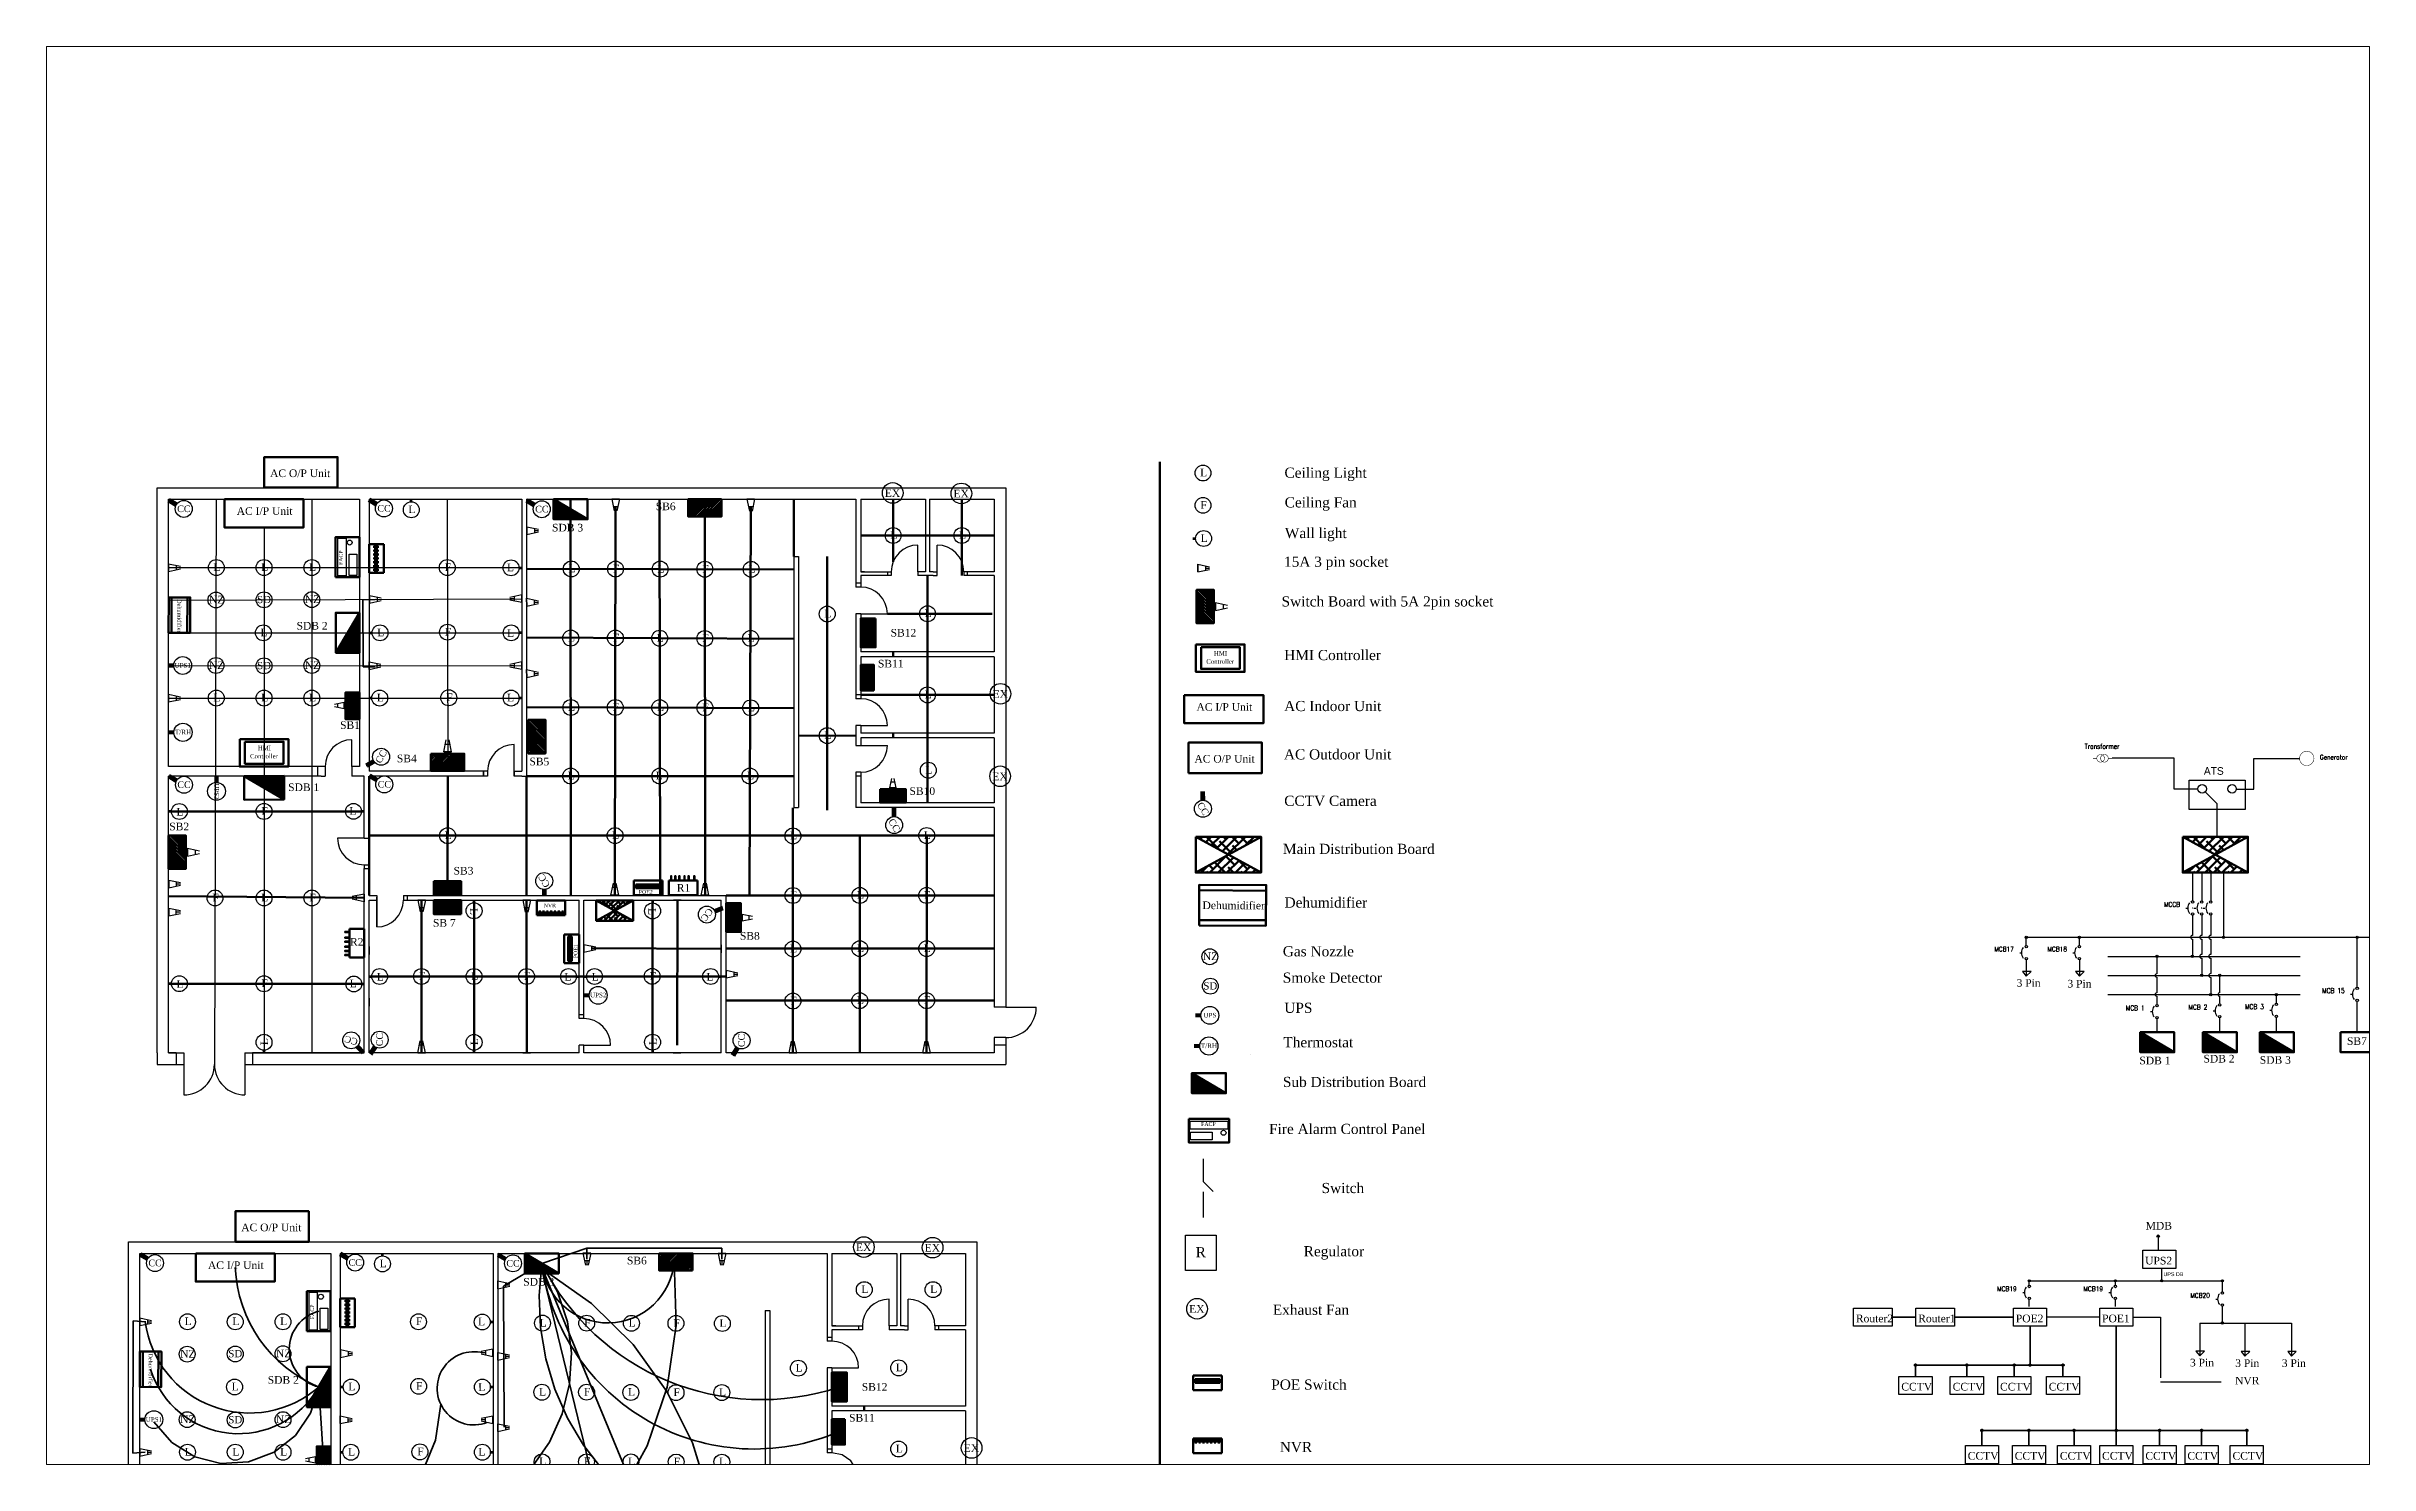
# Paper-space layout 'Layout2' of a CAD drawing. Header units: metres. Extents: x 0.2 to 15.4, y 0.6 to 9.9.
# The model-space entities are those that its viewports show. They can reach past a viewport. Long polylines and large blocks are cut down to what shows.
import ezdxf
from ezdxf.enums import TextEntityAlignment as Align

# ---------------------------------------------------------------- set-up
doc = ezdxf.new("R2010")
doc.units = ezdxf.units.M
doc.header["$LTSCALE"] = 1e-05
doc.header["$MEASUREMENT"] = 0
doc.linetypes.add('ACAD_ISO02W100', pattern=[15, 12, -3])
doc.linetypes.add('DASHED2', pattern=[0.375, 0.25, -0.125])
for name, color, linetype in [('Ethernet', 170, 'ACAD_ISO02W100'), ('Grid', 140, 'Continuous'), ('LINK', 9, 'Continuous'), ('OLD Text', 150, 'Continuous'), ('SYMS', 7, 'Continuous'), ('TAGS', 150, 'Continuous'), ('Wire(Switch)', 50, 'DASHED2'), ('WIRES', 7, 'Continuous')]:
    doc.layers.add(name, color=color, linetype=linetype)
doc.layers.add('Fire Cable', color=1, linetype='Continuous', lineweight=35, true_color=0xff0000)
doc.styles.get("Standard").update_dxf_attribs({"font": 'times.ttf'})
doc.styles.add('WD', font='romans.shx')

psp = doc.layouts.new('Layout2')

msp = doc.modelspace()

# ---------------------------------------------------------------- texts
at = {"lineweight": 60}
for s, height, p in [('AC O/P Unit', 0.2, (62.796, 73.513)), ('AC I/P Unit', 0.2, (61.924, 72.524)), ('Controller', 0.1161, (87.315, 68.626)), ('HMI', 0.1161, (87.516, 68.84)), ('AC I/P Unit', 0.2, (87.059, 67.394)), ('HMI', 0.1161, (62.475, 66.36)), ('Controller', 0.1161, (62.273, 66.146)), ('AC O/P Unit', 0.2, (87.005, 66.037)), ('AC O/P Unit', 0.2, (62.041, 53.765)), ('AC I/P Unit', 0.2, (61.169, 52.775))]:
    msp.add_text(s, height=height, dxfattribs=at).set_placement(p)
at = {"color": 0}
for s, height, p in [('L', 0.2, (87.246, 73.531)), ('EX', 0.2, (79.097, 72.994)), ('EX', 0.2, (80.896, 72.979)), ('CC', 0.1732, (60.539, 72.596)), ('CC', 0.1732, (65.781, 72.609)), ('CC', 0.1732, (69.914, 72.589)), ('F', 0.2, (87.246, 72.685)), ('L', 0.2, (79.131, 71.896)), ('L', 0.2, (80.931, 71.896)), ('L', 0.2, (61.406, 71.054)), ('L', 0.2, (62.656, 71.054)), ('L', 0.2, (63.907, 71.054)), ('F', 0.2, (67.455, 71.054)), ('L', 0.2, (70.702, 71.019)), ('F', 0.2, (71.861, 71.017)), ('L', 0.2, (73.031, 71.014)), ('F', 0.2, (74.199, 71.012)), ('L', 0.2, (75.414, 71.01)), ('NZ', 0.2, (61.397, 70.205)), ('SD', 0.1893, (62.639, 70.212)), ('NZ', 0.2, (63.907, 70.216)), ('L', 0.2, (77.405, 69.838)), ('L', 0.2, (80.031, 69.846)), ('L', 0.2, (62.639, 69.346)), ('F', 0.2, (67.459, 69.364)), ('L', 0.2, (70.688, 69.209)), ('F', 0.2, (71.858, 69.21)), ('L', 0.2, (73.017, 69.204)), ('F', 0.2, (74.201, 69.198)), ('L', 0.2, (75.399, 69.2)), ('UPS1', 0.1199, (60.51, 68.525)), ('NZ', 0.2, (61.397, 68.491)), ('SD', 0.1893, (62.639, 68.483)), ('NZ', 0.2, (63.907, 68.491)), ('L', 0.2, (61.405, 67.638)), ('L', 0.2, (62.656, 67.638)), ('L', 0.2, (63.908, 67.638)), ('L', 0.2, (65.685, 67.638)), ('F', 0.2, (67.493, 67.646)), ('L', 0.2, (70.691, 67.391)), ('F', 0.2, (71.854, 67.39)), ('L', 0.2, (73.02, 67.387)), ('F', 0.2, (74.203, 67.383)), ('L', 0.2, (75.402, 67.382)), ('L', 0.2, (80.031, 67.721)), ('EX', 0.2, (81.919, 67.734)), ('T/RH', 0.1225, (60.518, 66.774)), ('L', 0.2, (77.406, 66.655)), ('L', 0.2, (70.687, 65.596)), ('L', 0.2, (75.38, 65.596)), ('L', 0.2, (80.052, 65.747)), ('EX', 0.2, (81.912, 65.574)), ('CC', 0.1732, (60.543, 65.372)), ('CC', 0.1732, (65.79, 65.383)), ('F', 0.2, (62.656, 64.67)), ('L', 0.2, (67.463, 64.033)), ('L', 0.2, (71.848, 64.036)), ('L', 0.2, (76.509, 64.028)), ('L', 0.2, (80.01, 64.038)), ('F', 0.2, (76.509, 62.467)), ('L', 0.2, (78.258, 62.47)), ('F', 0.2, (80.01, 62.47)), ('F', 0.2, (61.371, 62.403)), ('L', 0.2, (62.656, 62.403)), ('F', 0.2, (63.909, 62.403)), ('L', 0.2, (76.509, 61.067)), ('L', 0.2, (78.258, 61.076)), ('L', 0.2, (80.009, 61.076)), ('NZ', 0.2, (87.426, 60.864)), ('F', 0.2, (62.656, 60.157)), ('F', 0.2, (66.78, 60.346)), ('L', 0.2, (68.156, 60.346)), ('F', 0.2, (69.533, 60.346)), ('F', 0.2, (72.82, 60.35)), ('SD', 0.1893, (87.421, 60.095)), ('UPS2', 0.1199, (71.391, 59.889)), ('F', 0.2, (76.509, 59.704)), ('L', 0.2, (78.257, 59.713)), ('F', 0.2, (80.008, 59.713)), ('UPS', 0.1199, (87.411, 59.363)), ('T/RH', 0.1225, (87.385, 58.56)), ('CC', 0.1732, (59.784, 52.848)), ('CC', 0.1732, (65.026, 52.86)), ('CC', 0.1732, (69.159, 52.84)), ('EX', 0.2, (78.342, 53.246)), ('EX', 0.2, (80.142, 53.231)), ('L', 0.2, (78.376, 52.148)), ('L', 0.2, (80.177, 52.148)), ('EX', 0.2, (87.068, 51.63)), ('L', 0.2, (60.651, 51.306)), ('L', 0.2, (61.902, 51.306)), ('L', 0.2, (63.152, 51.306)), ('F', 0.2, (66.701, 51.306)), ('L', 0.2, (69.948, 51.27)), ('F', 0.2, (71.106, 51.268)), ('L', 0.2, (72.277, 51.266)), ('F', 0.2, (73.445, 51.264)), ('L', 0.2, (74.659, 51.262)), ('NZ', 0.2, (60.643, 50.457)), ('SD', 0.1893, (61.885, 50.464)), ('NZ', 0.2, (63.152, 50.467)), ('L', 0.2, (76.651, 50.09)), ('L', 0.2, (79.277, 50.098)), ('L', 0.2, (61.885, 49.598)), ('F', 0.2, (66.705, 49.616)), ('L', 0.2, (69.933, 49.46)), ('F', 0.2, (71.103, 49.461)), ('L', 0.2, (72.262, 49.456)), ('F', 0.2, (73.446, 49.45)), ('L', 0.2, (74.645, 49.451)), ('UPS1', 0.1199, (59.755, 48.777)), ('NZ', 0.2, (60.643, 48.742)), ('SD', 0.1893, (61.885, 48.735)), ('NZ', 0.2, (63.153, 48.742)), ('L', 0.2, (60.651, 47.889)), ('L', 0.2, (61.902, 47.889)), ('L', 0.2, (63.153, 47.889)), ('L', 0.2, (64.93, 47.889)), ('F', 0.2, (66.738, 47.898)), ('L', 0.2, (79.277, 47.973)), ('EX', 0.2, (81.164, 47.986)), ('L', 0.2, (69.936, 47.643)), ('F', 0.2, (71.099, 47.641)), ('L', 0.2, (72.265, 47.638)), ('F', 0.2, (73.448, 47.635)), ('L', 0.2, (74.647, 47.634))]:
    msp.add_text(s, height=height, dxfattribs=at).set_placement(p, align=Align.CENTER)
at = {"lineweight": 60}
for s, height, p in [('Ceiling Light', 0.26611, (91.518, 73.495)), ('Ceiling Fan', 0.26611, (91.255, 72.718)), ('Wall light', 0.2661, (90.993, 71.916)), ('15A 3 pin socket', 0.26611, (92.085, 71.164)), ('Switch Board with 5A 2pin socket', 0.26611, (94.835, 70.124)), ('HMI Controller', 0.26611, (91.89, 68.72)), ('AC Indoor Unit', 0.26611, (91.9, 67.385)), ('AC Outdoor Unit', 0.26611, (92.162, 66.119)), ('CCTV Camera', 0.26611, (91.779, 64.903)), ('Main Distribution Board', 0.26611, (93.297, 63.644)), ('Dehumidifier', 0.26611, (91.53, 62.24)), ('Gas Nozzle', 0.2661, (91.183, 60.962)), ('Smoke Detector', 0.26611, (91.919, 60.273)), ('UPS', 0.2661, (90.095, 59.483)), ('Thermostat', 0.2661, (91.164, 58.581)), ('Sub Distribution Board', 0.26611, (93.073, 57.541)), ('Fire Alarm Control Panel', 0.26611, (93.055, 56.311)), ('Switch', 0.2661, (91.451, 54.764)), ('R', 0.266, (87.305, 53.083)), ('Regulator', 0.2661, (91.451, 53.108)), ('Exhaust Fan', 0.26611, (91.055, 51.576)), ('POE Switch', 0.2661, (90.993, 49.617)), ('NVR         ', 0.26611, (90.993, 47.981))]:
    msp.add_text(s, height=height, dxfattribs=at).set_placement(p, align=Align.RIGHT)
at = {"color": 0}
for s, height, rotation, p in [('L', 0.2, 0.56009, (66.513, 72.569)), ('L', 0.2, 0.56009, (87.263, 71.815)), ('L', 0.2, 359.64067, (69.091, 71.048)), ('L', 0.2, 0.56009, (65.695, 69.346)), ('L', 0.2, 0.28878, (69.095, 69.327)), ('L', 0.2, 0.20077, (69.095, 67.638)), ('CC', 0.1732, 61.08475, (65.779, 66.151)), ('L', 0.2, 0.20077, (72.989, 65.596)), ('UPS3', 0.1199, 270, (61.337, 65.283)), ('L', 0.2, 359.91199, (60.438, 64.65)), ('L', 0.2, 0.20077, (64.965, 64.671)), ('CC', 0.1732, 300.75408, (79.07, 64.355)), ('CC', 0.1732, 300.75408, (87.157, 64.785)), ('CC', 0.1732, 120.50563, (70.049, 62.98)), ('L', 0.2, 269.91199, (68.032, 62.14)), ('L', 0.2, 269.91199, (72.707, 62.135)), ('CC', 0.1732, 232.67385, (74.17, 62.105)), ('L', 0.2, 359.91199, (60.438, 60.139)), ('L', 0.2, 0.20077, (64.973, 60.152)), ('L', 0.2, 359.91199, (65.684, 60.327)), ('L', 0.2, 0.08801, (70.595, 60.327)), ('L', 0.2, 359.91199, (71.311, 60.327)), ('L', 0.2, 0.08801, (74.318, 60.327)), ('L', 0.2, 89.91199, (62.746, 58.73)), ('CC', 0.1732, 164.51599, (64.943, 58.844)), ('CC', 0.1732, 88.05003, (65.751, 58.78)), ('L', 0.2, 89.91199, (68.246, 58.728)), ('L', 0.2, 89.91199, (72.921, 58.732)), ('CC', 0.1732, 90, (75.23, 58.761)), ('L', 0.2, 0.56009, (65.758, 52.821)), ('L', 0.2, 359.64067, (68.336, 51.3)), ('L', 0.2, 0.56009, (64.94, 49.598)), ('L', 0.2, 0.28878, (68.34, 49.579)), ('L', 0.2, 0.20077, (68.341, 47.889))]:
    msp.add_text(s, height=height, rotation=rotation, dxfattribs=at).set_placement(p, align=Align.CENTER)
at = {"lineweight": 60}
for height, rotation, p in [(0.10619, 270, (60.368, 70.315)), (0.20077, 359.82242, (87.215, 62.2)), (0.10619, 270, (59.613, 50.566))]:
    msp.add_text('Dehumidifier', height=height, rotation=rotation, dxfattribs=at).set_placement(p)
at = {"attachment_point": 1}
for s, width, heights, insert, char_height in [('SB6', 0.77272, [0], (72.897, 72.846), 0.2), ('SDB 3', 0.92655, [0], (70.181, 72.289), 0.2), ('SDB 2', 1.02509, [0], (63.49, 69.72), 0.2), ('SB12', 1.23747, [0], (79.048, 69.537), 0.2), ('SB11', 0.97038, [0], (78.716, 68.728), 0.2), ('SB1', 0.45435, [0], (64.631, 67.119), 0.2), ('SB4', 0.7918, [0], (66.117, 66.244), 0.2), ('SB5', 0.84319, [0], (69.589, 66.165), 0.2), ('SDB 1', 0.90038, [0], (63.27, 65.491), 0.2), ('SB10', 0.62833, [0], (79.542, 65.391), 0.2), ('SB2', 0.75686, [0], (60.156, 64.463), 0.2), ('\\pxqc;SB3', 1.05524, [0], (67.334, 63.305), 0.2), ('POE2', 1.04665, [0.102], (72.454, 62.7), 0.1), ('\\pxqc;R1', 1.05524, [0], (73.097, 62.857), 0.2), ('NVR', 1.04665, [0.102], (69.963, 62.346), 0.1), ('SB 7', 1.04665, [0], (67.063, 61.939), 0.2), ('\\pxqc;SB8', 1.3011, [0], (74.711, 61.599), 0.2), ('\\pxqc;R2', 1.05524, [0], (64.539, 61.442), 0.2), ('SB7', 0.53593, [0], (117.189, 58.844), 0.2), ('\\pxqc;FACP', 0.8634, [0], (86.939, 56.623), 0.1), ('SB6', 0.77272, [0], (72.143, 53.097), 0.2), ('UPS2', 0.65225, [0], (111.904, 53.095), 0.2), ('SDB 3', 0.92655, [0], (69.427, 52.54), 0.2), ('Router2', 0.65225, [0], (104.328, 51.581), 0.2), ('Router1', 0.65225, [0], (105.961, 51.581), 0.2), ('POE2', 0.65225, [0], (108.517, 51.581), 0.2), ('POE1', 0.65225, [0], (110.776, 51.581), 0.2), ('SDB 2', 1.02509, [0], (62.735, 49.972), 0.2), ('SB12', 1.23747, [0], (78.293, 49.789), 0.2), ('CCTV', 0.65225, [0], (105.518, 49.795), 0.2), ('CCTV', 0.65225, [0], (106.863, 49.795), 0.2), ('CCTV', 0.65225, [0], (108.103, 49.795), 0.2), ('CCTV', 0.65225, [0], (109.379, 49.795), 0.2), ('SB11', 0.97038, [0], (77.961, 48.98), 0.2), ('CCTV', 0.65225, [0], (107.258, 47.984), 0.2), ('CCTV', 0.65225, [0], (108.488, 47.984), 0.2), ('CCTV', 0.65225, [0], (109.67, 47.984), 0.2), ('CCTV', 0.65225, [0], (110.776, 47.984), 0.2), ('CCTV', 0.65225, [0], (111.91, 47.984), 0.2), ('CCTV', 0.65225, [0], (113.01, 47.984), 0.2), ('CCTV', 0.65225, [0], (114.192, 47.984), 0.2), ('SB1', 0.45435, [0], (63.876, 47.371), 0.2)]:
    msp.add_mtext_dynamic_manual_height_columns(s, width=width, gutter_width=1, heights=heights, dxfattribs=dict(at, insert=insert, char_height=char_height))
at = {"char_height": 0.1, "attachment_point": 1, "rotation": 90}
for s, width, heights, insert in [('\\pxqc;FACP', 0.8634, [0], (64.599, 70.97)), ('POE1', 1.04665, [0.102], (70.748, 60.916)), ('\\pxqc;FACP', 0.8634, [0], (63.844, 51.222))]:
    msp.add_mtext_dynamic_manual_height_columns(s, width=width, gutter_width=1, heights=heights, dxfattribs=dict(at, insert=insert))
at = {"layer": 'OLD Text', "attachment_point": 1}
for s, width, insert, char_height in [('{\\fAMGDT|b0|i0|c0|p2;ATS}', 0.60991, (113.441, 65.917), 0.2), ('\\pxqc;3 Pin', 1.0729, (108.315, 60.365), 0.2), ('\\pxqc;3 Pin', 1.0729, (109.646, 60.347), 0.2), ('SDB 1', 0.79524, (111.752, 58.335), 0.2), ('SDB 2', 0.8836, (113.431, 58.383), 0.2), ('SDB 3', 0.99915, (114.906, 58.349), 0.2), ('MDB', 0.8836, (111.917, 54.01), 0.2), ('{\\fArial|b0|i0|c0|p34;UPS DB}', 1.05762, (112.384, 52.689), 0.1), ('\\pxqc;3 Pin', 1.0729, (112.855, 50.425), 0.2), ('\\pxqc;NVR', 1.0729, (114.041, 49.952), 0.2), ('\\pxqc;3 Pin', 1.0729, (114.041, 50.411), 0.2), ('\\pxqc;3 Pin', 1.0729, (115.261, 50.411), 0.2)]:
    msp.add_mtext_dynamic_manual_height_columns(s, width=width, gutter_width=1, heights=[0], dxfattribs=dict(at, insert=insert, char_height=char_height))

# ---------------------------------------------------------------- blocks, each defined once
blk = doc.blocks.new('normal door')
for p, q in [((0, 0.125), (0, 0.825)), ((-0.7, 0.125), (-0.8, 0.125)), ((-0.8, 0.125), (-0.8, 0)), ((-0.7, 0), (-0.8, 0)), ((-0.7, 0.125), (-0.7, 0)), ((0, 0.125), (0, 0))]:
    blk.add_line(p, q)
blk.add_arc((0, 0.125), 0.7, 90, 180)
blk = doc.blocks.new('WDDOT')
for radius in [0.03, 0.0187, 0.00929]:
    blk.add_circle((0, 0), radius)
blk = doc.blocks.new('VCB1')
blk.add_line((-0.171, 0), (-0.125, 0))
for centre in [(0, 0.156), (0, -0.156)]:
    blk.add_circle(centre, 0.0312)
blk.add_arc((0.109, 0), 0.234, 143.1301, 216.8699)
at = {"style": 'WD'}
for tag, height, flags, p in [('TERM01', 0.125, 8, (-0.055, 0.207)), ('CONTACT', 0.01, 9, (-0.129, -0.129)), ('FAMILY', 0.01, 9, (-0.142, -0.036)), ('MFG', 0.01, 9, (-0.142, -0.088)), ('CAT', 0.01, 9, (-0.142, -0.073))]:
    blk.add_attdef(tag, text='', height=height, dxfattribs=dict(at, flags=flags)).set_placement(p, align=Align.RIGHT)
for tag, width, p in [('TAG1', 0.9, (-0.326, 0.033)), ('INST', 0.7, (-0.328, 0.406)), ('LOC', 0.7, (-0.328, 0.219)), ('RATING1', 0.7, (-0.328, -0.156)), ('DESC1', 0.7, (-0.324, -0.344)), ('DESC2', 0.7, (-0.324, -0.531))]:
    blk.add_attdef(tag, text='', height=0.125, dxfattribs=dict(at, width=width)).set_placement(p, align=Align.RIGHT)
for tag, p in [('X4LINK', (-0.266, 0)), ('X1LINK', (0, 0))]:
    blk.add_attdef(tag, p, '', height=0.01, dxfattribs=at)
at = {"style": 'WD', "flags": 1}
for tag, p in [('X2TERM01', (0, 0.188)), ('X8TERM02', (0, -0.188))]:
    blk.add_attdef(tag, p, '', height=0.0125, dxfattribs=at)
at = {"style": 'WD', "width": 0.7}
blk.add_attdef('XREF', (0.188, -0.062), '', height=0.125, dxfattribs=at)
at = {"style": 'WD', "flags": 8}
blk.add_attdef('TERM02', text='', height=0.125, dxfattribs=at).set_placement((-0.041, -0.213), align=Align.TOP_RIGHT)
at = {"style": 'WD', "flags": 9}
blk.add_attdef('ASSYCODE', text='', height=0.01, dxfattribs=at).set_placement((-0.153, -0.106), align=Align.CENTER)
blk = doc.blocks.new('VCB2')
blk.add_line((-0.203, 0), (-0.156, 0))
for centre in [(0, 0.156), (0, -0.156)]:
    blk.add_circle(centre, 0.0312)
blk.add_arc((0.109, 0), 0.234, 143.1301, 216.8699)
at = {"style": 'WD'}
for tag, width, p in [('TAG2', 0.9, (-0.342, 0.031)), ('INST', 0.7, (-0.344, 0.406)), ('LOC', 0.7, (-0.344, 0.219)), ('RATING1', 0.7, (-0.328, -0.156)), ('DESC1', 0.7, (-0.34, -0.344)), ('DESC2', 0.7, (-0.34, -0.531))]:
    blk.add_attdef(tag, text='', height=0.125, dxfattribs=dict(at, width=width)).set_placement(p, align=Align.RIGHT)
for tag, height, flags, p in [('TERM01', 0.125, 8, (-0.055, 0.207)), ('CONTACT', 0.01, 9, (-0.129, -0.056)), ('FAMILY', 0.01, 9, (-0.142, -0.036))]:
    blk.add_attdef(tag, text='', height=height, dxfattribs=dict(at, flags=flags)).set_placement(p, align=Align.RIGHT)
for tag, p in [('X4LINK', (-0.25, 0)), ('X1LINK', (0, 0))]:
    blk.add_attdef(tag, p, '', height=0.01, dxfattribs=at)
at = {"style": 'WD', "flags": 1}
for tag, p in [('X2TERM01', (0, 0.188)), ('X8TERM02', (0, -0.188))]:
    blk.add_attdef(tag, p, '', height=0.0125, dxfattribs=at)
at = {"style": 'WD', "width": 0.7}
blk.add_attdef('XREF', (0.188, -0.062), '', height=0.125, dxfattribs=at)
at = {"style": 'WD', "flags": 8}
blk.add_attdef('TERM02', text='', height=0.125, dxfattribs=at).set_placement((-0.041, -0.213), align=Align.TOP_RIGHT)
blk = doc.blocks.new('HMO13_1-')
at = {"const_width": 0.0125}
blk.add_lwpolyline([(0, 0.188, 1), (0, -0.188, 1)], format="xyb", close=True, dxfattribs=at)
at = {"linetype": 'Continuous', "style": 'WD', "width": 0.85, "flags": 8}
blk.add_attdef('TERM01', text='', height=0.125, dxfattribs=at).set_placement((-0.22, 0.079), align=Align.RIGHT)
at = {"style": 'WD', "width": 0.8}
blk.add_attdef('RATING1', text='', height=0.1, dxfattribs=at).set_placement((0, 0), align=Align.CENTER)
at = {"style": 'WD', "flags": 1}
blk.add_attdef('X4TERM01', (-0.188, 0), '', height=0.0125, dxfattribs=at)
at = {"linetype": 'Continuous', "style": 'WD', "flags": 9}
for tag, p in [('WDTYPE', (-0.01, 0.091)), ('ASSYCODE', (0, 0.125))]:
    blk.add_attdef(tag, text='', height=0.01, dxfattribs=at).set_placement(p, align=Align.CENTER)
at = {"style": 'WD', "flags": 9}
blk.add_attdef('FAMILY', text='', height=0.01, dxfattribs=at).set_placement((-0.005, 0.17), align=Align.CENTER)
at = {"linetype": 'Continuous', "style": 'WD', "flags": 1}
for tag, p in [('MFG', (0, 0.14)), ('CAT', (0, 0.159))]:
    blk.add_attdef(tag, text='', height=0.01, dxfattribs=at).set_placement(p, align=Align.MIDDLE)
at = {"style": 'WD', "width": 0.85}
for tag, p in [('TAG1', (0.344, -0.031)), ('INST', (0.344, 0.309)), ('LOC', (0.344, 0.14)), ('DESC1', (0.344, -0.202)), ('DESC2', (0.344, -0.375)), ('DESC3', (0.344, -0.547)), ('RATING3', (0.344, -0.72)), ('WDTAGALT', (0.344, -1.045)), ('RATING4', (0.344, -0.882))]:
    blk.add_attdef(tag, p, '', height=0.125, dxfattribs=at)
at = {"style": 'WD', "width": 0.8}
blk.add_attdef('RATING2', text='', height=0.1, dxfattribs=at).set_placement((0, -0.031), align=Align.TOP_CENTER)
blk = doc.blocks.new('HXF1T2_1-')
at = {"const_width": 0.0125}
blk.add_lwpolyline([(-0.15, 0), (-0.25, 0)], dxfattribs=at)
blk.add_lwpolyline([(-0.15, 0, 1), (0.05, 0, 1)], format="xyb", close=True, dxfattribs=at)
blk.add_lwpolyline([(0.15, 0, -1), (-0.05, 0, -1), (0.15, 0), (0.25, 0)], format="xyb", dxfattribs=at)
at = {"style": 'WD', "width": 0.85}
for tag, p in [('INST', (-0.012, 0.592)), ('TAG1', (-0.01, 0.25)), ('LOC', (-0.012, 0.42)), ('RATING1', (-0.01, -0.344)), ('RATING2', (-0.01, -0.516)), ('DESC1', (-0.01, -0.687)), ('DESC2', (-0.01, -0.859)), ('DESC3', (-0.01, -1.031))]:
    blk.add_attdef(tag, text='', height=0.125, dxfattribs=at).set_placement(p, align=Align.CENTER)
at = {"style": 'WD', "flags": 9}
blk.add_attdef('WDTYPE', text='', height=0.01, dxfattribs=at).set_placement((-0.221, 0.075), align=Align.RIGHT)
at = {"color": 7, "style": 'WD', "flags": 1}
for tag, p in [('X4TERM01', (-0.25, 0)), ('X1TERM02', (0.25, 0))]:
    blk.add_attdef(tag, p, '', height=0.0125, dxfattribs=at)
at = {"linetype": 'Continuous', "style": 'WD', "flags": 9}
for tag, p in [('ASSYCODE', (0.219, 0.062)), ('CATDESC', (0.219, 0.038)), ('MFG', (0.228, 0.089)), ('CAT', (0.23, 0.108))]:
    blk.add_attdef(tag, text='', height=0.01, dxfattribs=at).set_placement(p, align=Align.CENTER)
at = {"style": 'WD', "flags": 9}
blk.add_attdef('FAMILY', (0.206, 0.131), '', height=0.01, dxfattribs=at)
at = {"linetype": 'Continuous', "style": 'WD', "flags": 8}
blk.add_attdef('TERM01', text='', height=0.125, dxfattribs=at).set_placement((-0.253, -0.031), align=Align.TOP_RIGHT)
blk.add_attdef('TERM02', text='', height=0.125, dxfattribs=at).set_placement((0.25, -0.031), align=Align.TOP_LEFT)
blk = doc.blocks.new('Switch of SB')
for p, q in [((87.236, 55.657), (87.236, 55.071)), ((87.236, 55.071), (87.498, 54.808)), ((87.236, 54.794), (87.236, 54.128))]:
    blk.add_line(p, q)

# ---------------------------------------------------------------- hatches: boundary and pattern name
at = {"lineweight": 60}
h = msp.add_hatch(dxfattribs=at)
h.set_pattern_fill('ANSI31', color=256, scale=0.221801, angle=0.01664, style=0)
h.set_pattern_definition([(45.01664, (58.831054, 57.83356), (-0.019610316, 0.019598928), [])])
h.paths.add_polyline_path([(71.113, 72.407), (70.223, 72.933), (70.223, 72.407)])
h = msp.add_hatch(dxfattribs=at)
h.set_pattern_fill('ANSI31', color=256, scale=0.447342, angle=180)
h.set_pattern_definition([(225, (111.40776, 100.661645), (0.03953984, -0.03953984), [])])
h.paths.add_polyline_path([(74.617, 72.484), (74.617, 72.934), (73.743, 72.934), (73.743, 72.484)])
h = msp.add_hatch(dxfattribs=at)
h.set_pattern_fill('ANSI31', color=256, scale=0.447342, angle=-90)
h.set_pattern_definition([(315, (59.33261, 107.35023), (0.03953984, 0.03953984), [])])
h.paths.add_polyline_path([(87.51, 70.56), (87.06, 70.56), (87.06, 69.686), (87.51, 69.686)])
h = msp.add_hatch(dxfattribs=at)
h.set_pattern_fill('ANSI31', color=256, scale=0.261867, angle=90, style=0)
h.set_pattern_definition([(135, (82.33848, 55.454056), (-0.02314598, -0.02314598), [])])
h.paths.add_polyline_path([(65.137, 69.959), (64.515, 68.909), (65.137, 68.909)])
h = msp.add_hatch(dxfattribs=at)
h.set_pattern_fill('ANSI31', color=256, scale=0.388692, angle=-90)
h.set_pattern_definition([(315, (54.17217, 101.781006), (0.034355855, 0.034355855), [])])
h.paths.add_polyline_path([(78.655, 69.814), (78.264, 69.814), (78.264, 69.055), (78.655, 69.055)])
h = msp.add_hatch(dxfattribs=at)
h.set_pattern_fill('ANSI31', color=256, scale=0.342004, angle=-90)
h.set_pattern_definition([(315, (57.066023, 96.720635), (0.03022915, 0.03022915), [])])
h.paths.add_polyline_path([(78.608, 68.593), (78.264, 68.593), (78.264, 67.925), (78.608, 67.925)])
h = msp.add_hatch(dxfattribs=at)
h.set_pattern_fill('ANSI31', color=256, scale=0.359311, angle=90)
h.set_pattern_definition([(135, (87.405486, 37.62335), (-0.03175889, -0.03175889), [])])
h.paths.add_polyline_path([(64.773, 67.174), (65.135, 67.174), (65.135, 67.876), (64.773, 67.876)])
h = msp.add_hatch(dxfattribs=at)
h.set_pattern_fill('ANSI31', color=256, scale=0.447342, angle=-90)
h.set_pattern_definition([(315, (41.83, 103.94314), (0.03953984, 0.03953984), [])])
h.paths.add_polyline_path([(70.007, 67.153), (69.557, 67.153), (69.557, 66.279), (70.007, 66.279)])
h = msp.add_hatch(dxfattribs=at)
h.set_pattern_fill('ANSI31', color=256, scale=0.447342)
h.set_pattern_definition([(45, (30.219447, 38.091794), (-0.03953984, 0.03953984), [])])
h.paths.add_polyline_path([(67.01, 66.269), (67.01, 65.819), (67.884, 65.819), (67.884, 66.269)])
h = msp.add_hatch(dxfattribs=at)
h.set_pattern_fill('ANSI31', color=256, scale=0.261867, angle=180.42197, style=0)
h.set_pattern_definition([(225.42197, (76.49242, 82.988565), (0.023315812, -0.02297489), [])])
h.paths.add_polyline_path([(62.114, 65.68), (63.169, 65.066), (63.164, 65.688)])
h = msp.add_hatch(dxfattribs=at)
h.set_pattern_fill('ANSI31', color=256, scale=0.347025)
h.set_pattern_definition([(45, (50.232617, 43.47979), (-0.03067299, 0.03067299), [])])
h.paths.add_polyline_path([(78.773, 65.338), (78.773, 64.989), (79.451, 64.989), (79.451, 65.338)])
h = msp.add_hatch(dxfattribs=at)
h.set_pattern_fill('ANSI31', color=256, scale=0.447342, angle=-90)
h.set_pattern_definition([(315, (32.40969, 100.91581), (0.03953984, 0.03953984), [])])
h.paths.add_polyline_path([(60.587, 64.125), (60.137, 64.125), (60.137, 63.251), (60.587, 63.251)])
h = msp.add_hatch(dxfattribs=at)
h.set_pattern_fill('ANSI38', color=256, scale=1.273658)
h.set_pattern_definition([(45, (1.59636, -13.19433), (-0.11257654, 0.11257654), []), (135, (1.59636, -13.19433), (-0.3377296, 0.11257654), [0.3980182, -0.2388109])])
h.paths.add_polyline_path([(87.041, 64.096), (87.896, 63.627), (88.751, 64.096)])
h.paths.add_polyline_path([(88.751, 63.157), (87.896, 63.627), (87.041, 63.157)])
h = msp.add_hatch(dxfattribs=at)
h.set_pattern_fill('ANSI38', color=256, scale=1.273658)
h.set_pattern_definition([(45, (27.44132, -13.19433), (-0.11257654, 0.11257654), []), (135, (27.44132, -13.19433), (-0.3377296, 0.11257654), [0.3980182, -0.2388109])])
h.paths.add_polyline_path([(112.886, 64.096), (113.741, 63.627), (114.596, 64.096)])
h.paths.add_polyline_path([(114.596, 63.157), (113.741, 63.627), (112.886, 63.157)])
h = msp.add_hatch(dxfattribs=at)
h.set_pattern_fill('ANSI31', color=256, scale=0.367618)
h.set_pattern_definition([(45, (36.84851, 39.77544), (-0.032493114, 0.032493114), [])])
h.paths.add_polyline_path([(67.082, 62.931), (67.082, 62.561), (67.8, 62.561), (67.8, 62.931)])
h = msp.add_hatch(dxfattribs=at)
h.set_pattern_fill('ANSI31', color=256, scale=0.365629, angle=180)
h.set_pattern_definition([(225, (97.87356, 85.096983), (0.03231735, -0.03231735), [])])
h.paths.add_polyline_path([(67.803, 62.067), (67.803, 62.434), (67.089, 62.434), (67.089, 62.067)])
h = msp.add_hatch(dxfattribs=at)
h.set_pattern_fill('ANSI38', color=256, scale=0.720766)
h.set_pattern_definition([(45, (22.98428, 18.68892), (-0.06370732, 0.06370732), []), (135, (22.98428, 18.68892), (-0.19112195, 0.06370732), [0.2252394, -0.13514363])])
h.paths.add_polyline_path([(71.338, 62.428), (71.822, 62.162), (72.305, 62.428)])
h.paths.add_polyline_path([(72.305, 61.896), (71.822, 62.162), (71.338, 61.896)])
h = msp.add_hatch(dxfattribs=at)
h.set_pattern_fill('ANSI31', color=256, scale=0.382647, angle=-90)
h.set_pattern_definition([(315, (51.021834, 93.823957), (0.033821574, 0.033821574), [])])
h.paths.add_polyline_path([(75.124, 62.354), (74.739, 62.354), (74.739, 61.607), (75.124, 61.607)])
h = msp.add_hatch(dxfattribs=at)
h.set_pattern_fill('ANSI31', color=256, scale=0.221801, angle=0.01664, style=0)
h.set_pattern_definition([(45.01664, (100.383788, 43.87697), (-0.019610316, 0.019598928), [])])
h.paths.add_polyline_path([(112.665, 58.45), (111.776, 58.977), (111.776, 58.45)])
h = msp.add_hatch(dxfattribs=at)
h.set_pattern_fill('ANSI31', color=256, scale=0.221801, angle=0.01664, style=0)
h.set_pattern_definition([(45.01664, (102.025342, 43.87697), (-0.019610316, 0.019598928), [])])
h.paths.add_polyline_path([(114.307, 58.45), (113.418, 58.977), (113.418, 58.45)])
h = msp.add_hatch(dxfattribs=at)
h.set_pattern_fill('ANSI31', color=256, scale=0.221801, angle=0.01664, style=0)
h.set_pattern_definition([(45.01664, (103.516754, 43.87697), (-0.019610316, 0.019598928), [])])
h.paths.add_polyline_path([(115.798, 58.45), (114.909, 58.977), (114.909, 58.45)])
h = msp.add_hatch(dxfattribs=at)
h.set_pattern_fill('ANSI31', color=256, scale=0.221801, angle=0.01664, style=0)
h.set_pattern_definition([(45.01664, (75.546042, 42.805967), (-0.019610316, 0.019598928), [])])
h.paths.add_polyline_path([(87.828, 57.379), (86.938, 57.906), (86.938, 57.379)])
h = msp.add_hatch(dxfattribs=at)
h.set_pattern_fill('ANSI31', color=256, scale=0.221801, angle=0.01664, style=0)
h.set_pattern_definition([(45.01664, (58.076365, 38.08525), (-0.019610316, 0.019598928), [])])
h.paths.add_polyline_path([(70.358, 52.659), (69.469, 53.185), (69.469, 52.658)])
h = msp.add_hatch(dxfattribs=at)
h.set_pattern_fill('ANSI31', color=256, scale=0.447342, angle=180)
h.set_pattern_definition([(225, (110.65307, 80.913337), (0.03953984, -0.03953984), [])])
h.paths.add_polyline_path([(73.862, 53.186), (72.989, 53.186), (72.989, 52.736), (73.862, 52.736)])
h = msp.add_hatch(dxfattribs=at)
h.set_pattern_fill('ANSI31', color=256, scale=0.261867, angle=90, style=0)
h.set_pattern_definition([(135, (81.58379, 35.705748), (-0.02314598, -0.02314598), [])])
h.paths.add_polyline_path([(64.382, 50.211), (63.76, 49.161), (64.382, 49.161)])
h = msp.add_hatch(dxfattribs=at)
h.set_pattern_fill('ANSI31', color=256, scale=0.388692, angle=-90)
h.set_pattern_definition([(315, (53.41748, 82.0327), (0.034355855, 0.034355855), [])])
h.paths.add_polyline_path([(77.51, 50.066), (77.51, 49.306), (77.9, 49.306), (77.9, 50.066)])
h = msp.add_hatch(dxfattribs=at)
h.set_pattern_fill('ANSI31', color=256, scale=0.342004, angle=-90)
h.set_pattern_definition([(315, (56.311334, 76.972326), (0.03022915, 0.03022915), [])])
h.paths.add_polyline_path([(77.51, 48.845), (77.51, 48.177), (77.853, 48.177), (77.853, 48.845)])
h = msp.add_hatch(dxfattribs=at)
h.set_pattern_fill('ANSI31', color=256, scale=0.359311, angle=90)
h.set_pattern_definition([(135, (86.650797, 17.87504), (-0.03175889, -0.03175889), [])])
h.paths.add_polyline_path([(64.38, 47.426), (64.38, 48.128), (64.019, 48.128), (64.019, 47.426)])
h = msp.add_hatch(dxfattribs=at)
h.set_pattern_fill('ANSI31', color=256, scale=0.447342, angle=-90)
h.set_pattern_definition([(315, (41.07531, 84.19483), (0.03953984, 0.03953984), [])])
h.paths.add_polyline_path([(68.803, 47.404), (68.803, 46.53), (69.252, 46.53), (69.252, 47.404)])

# ---------------------------------------------------------------- linework, layer by layer
for p, q in [((86.096, 73.912), (86.096, 44.059)), ((60.331, 72.761), (60.131, 72.878)), ((60.346, 72.793), (60.146, 72.91)), ((60.363, 72.817), (60.163, 72.934)), ((65.573, 72.773), (65.373, 72.89)), ((65.588, 72.805), (65.388, 72.922)), ((65.605, 72.829), (65.405, 72.946)), ((69.706, 72.753), (69.506, 72.87)), ((69.721, 72.785), (69.521, 72.902)), ((69.737, 72.809), (69.538, 72.926)), ((60.216, 70.362), (60.216, 69.434)), ((60.631, 70.36), (60.625, 69.433)), ((60.275, 68.604), (60.135, 68.604)), ((60.275, 68.556), (60.135, 68.556)), ((60.275, 68.604), (60.275, 68.604)), ((60.278, 66.855), (60.135, 66.855)), ((60.278, 66.805), (60.135, 66.805)), ((60.278, 66.855), (60.278, 66.855)), ((60.367, 65.592), (60.167, 65.709)), ((65.501, 66.103), (65.302, 65.985)), ((65.514, 66.077), (65.315, 65.959)), ((65.535, 66.049), (65.336, 65.93)), ((65.614, 65.603), (65.414, 65.72)), ((60.335, 65.536), (60.135, 65.653)), ((60.35, 65.568), (60.151, 65.685)), ((61.368, 65.518), (61.368, 65.684)), ((61.416, 65.518), (61.416, 65.684)), ((61.416, 65.518), (61.416, 65.518)), ((65.582, 65.547), (65.382, 65.664)), ((65.597, 65.579), (65.397, 65.696)), ((87.192, 65.047), (87.19, 65.279)), ((87.227, 65.05), (87.225, 65.282)), ((87.256, 65.049), (87.254, 65.28)), ((79.105, 64.618), (79.103, 64.849)), ((79.14, 64.621), (79.138, 64.852)), ((79.169, 64.619), (79.167, 64.85)), ((87.041, 64.096), (88.751, 63.157)), ((88.751, 64.096), (87.041, 63.157)), ((112.886, 64.096), (114.596, 63.157)), ((114.596, 64.096), (112.886, 63.157)), ((69.948, 62.716), (69.949, 62.559)), ((69.978, 62.715), (69.978, 62.559)), ((70.013, 62.717), (70.013, 62.559)), ((87.131, 62.698), (88.884, 62.682)), ((71.338, 62.428), (72.305, 61.896)), ((72.305, 62.428), (71.338, 61.896)), ((74.427, 62.171), (74.641, 62.259)), ((74.443, 62.139), (74.657, 62.227)), ((74.452, 62.112), (74.666, 62.2)), ((87.126, 61.914), (88.88, 61.909)), ((71.157, 59.967), (71.016, 59.967)), ((71.157, 59.919), (71.016, 59.919)), ((71.157, 59.967), (71.157, 59.967)), ((87.176, 59.442), (87.036, 59.442)), ((87.176, 59.394), (87.036, 59.394)), ((87.176, 59.442), (87.176, 59.442)), ((65.054, 58.584), (65.216, 58.418)), ((65.077, 58.603), (65.238, 58.437)), ((65.1, 58.63), (65.261, 58.464)), ((65.525, 58.611), (65.401, 58.415)), ((65.548, 58.594), (65.425, 58.398)), ((65.58, 58.577), (65.456, 58.382)), ((75.01, 58.585), (74.893, 58.385)), ((75.034, 58.569), (74.917, 58.369)), ((75.065, 58.553), (74.949, 58.353)), ((87.145, 58.64), (87.002, 58.64)), ((87.145, 58.591), (87.002, 58.591)), ((87.145, 58.64), (87.145, 58.64)), ((88.477, 58.402), (88.477, 58.402)), ((59.576, 53.013), (59.376, 53.129)), ((59.592, 53.044), (59.392, 53.161)), ((59.608, 53.069), (59.408, 53.185)), ((64.818, 53.025), (64.618, 53.142)), ((64.834, 53.057), (64.634, 53.173)), ((64.85, 53.081), (64.65, 53.197)), ((68.951, 53.005), (68.751, 53.121)), ((68.966, 53.036), (68.767, 53.153)), ((68.983, 53.061), (68.783, 53.177)), ((59.462, 50.613), (59.462, 49.686)), ((59.876, 50.612), (59.87, 49.684)), ((59.521, 48.856), (59.38, 48.856)), ((59.521, 48.808), (59.38, 48.808)), ((59.521, 48.856), (59.521, 48.856))]:
    msp.add_line(p, q, dxfattribs=at)
for p, q in [((59.839, 58.434), (59.839, 73.234)), ((69.389, 73.234), (69.539, 73.234)), ((78.114, 73.234), (78.264, 73.234)), ((79.964, 73.234), (80.064, 73.234)), ((82.064, 73.234), (82.064, 68.934)), ((60.139, 72.934), (65.139, 72.934)), ((65.139, 72.934), (65.139, 65.934)), ((65.389, 72.934), (65.389, 69.304)), ((69.389, 72.934), (69.389, 65.809)), ((69.514, 72.934), (69.514, 65.684)), ((78.139, 72.934), (78.139, 70.634)), ((78.139, 72.934), (78.139, 70.634)), ((78.264, 72.934), (78.264, 71.034)), ((79.964, 72.934), (79.964, 71.034)), ((80.064, 72.934), (80.064, 71.034)), ((81.764, 72.934), (81.764, 71.034)), ((81.764, 72.934), (81.764, 71.034)), ((81.764, 72.934), (81.764, 71.034)), ((82.064, 72.934), (82.064, 71.034)), ((76.514, 71.434), (76.514, 64.859)), ((76.514, 71.434), (76.639, 71.434)), ((76.639, 71.434), (76.639, 64.859)), ((79.764, 71.034), (79.764, 71.734)), ((80.264, 71.034), (80.264, 71.734)), ((78.264, 70.734), (78.139, 70.734)), ((78.264, 70.634), (78.139, 70.634)), ((78.364, 71.034), (78.264, 71.034)), ((78.264, 71.034), (79.064, 71.034)), ((78.264, 70.934), (78.264, 70.634)), ((78.964, 70.934), (78.264, 70.934)), ((78.964, 71.034), (78.964, 70.934)), ((78.964, 71.034), (78.964, 70.935)), ((79.064, 70.935), (78.964, 70.935)), ((79.064, 71.034), (79.064, 70.935)), ((79.764, 71.034), (79.764, 70.934)), ((79.964, 71.034), (79.764, 71.034)), ((80.164, 70.934), (79.764, 70.934)), ((80.164, 71.034), (80.064, 71.034)), ((80.164, 71.034), (80.264, 71.034)), ((80.164, 70.934), (80.264, 70.934)), ((80.264, 70.934), (80.264, 71.034)), ((81.764, 71.034), (80.964, 71.034)), ((80.964, 71.034), (80.964, 70.934)), ((81.764, 70.934), (80.964, 70.934)), ((81.064, 70.934), (81.064, 71.034)), ((81.764, 70.934), (81.764, 69.934)), ((81.764, 70.934), (81.764, 68.934)), ((78.139, 69.934), (78.139, 67.709)), ((78.139, 69.934), (78.139, 67.709)), ((78.264, 69.934), (78.139, 69.934)), ((78.264, 69.934), (78.264, 68.934)), ((78.264, 69.934), (78.964, 69.934)), ((65.389, 69.304), (65.389, 65.809)), ((81.764, 68.934), (78.264, 68.934)), ((78.264, 68.809), (78.264, 67.709)), ((81.764, 68.809), (78.264, 68.809)), ((82.064, 68.934), (82.064, 68.834)), ((82.064, 68.834), (82.064, 68.734)), ((78.264, 67.809), (78.139, 67.809)), ((78.264, 67.709), (78.139, 67.709)), ((78.139, 67.009), (78.139, 66.484)), ((78.264, 67.009), (78.139, 67.009)), ((78.264, 67.009), (78.264, 66.809)), ((78.264, 67.009), (78.964, 67.009)), ((64.939, 65.934), (64.939, 66.634)), ((78.139, 66.484), (78.964, 66.484)), ((81.764, 66.809), (78.264, 66.809)), ((78.264, 66.684), (78.264, 66.484)), ((81.764, 66.684), (78.264, 66.684)), ((82.064, 66.81), (82.064, 66.673)), ((64.139, 65.934), (60.139, 65.934)), ((64.039, 65.934), (64.039, 65.684)), ((64.239, 65.934), (64.139, 65.934)), ((64.239, 65.934), (64.239, 65.684)), ((65.139, 65.934), (64.939, 65.934)), ((64.939, 65.934), (64.939, 65.684)), ((68.39, 65.809), (65.389, 65.809)), ((68.39, 65.684), (68.39, 65.809)), ((69.19, 65.684), (69.19, 65.809)), ((69.19, 65.809), (69.389, 65.809)), ((78.139, 65.784), (78.139, 64.859)), ((78.264, 65.784), (78.139, 65.784)), ((78.264, 65.784), (78.264, 64.984)), ((60.139, 58.434), (60.139, 65.684)), ((64.139, 65.684), (60.139, 65.684)), ((64.139, 65.684), (64.239, 65.684)), ((65.264, 65.684), (64.939, 65.684)), ((65.264, 64.059), (65.264, 65.684)), ((65.389, 64.059), (65.389, 65.684)), ((68.39, 65.684), (65.389, 65.684)), ((69.39, 65.684), (69.19, 65.684)), ((69.389, 65.684), (69.514, 65.684)), ((78.264, 65.684), (78.139, 65.684)), ((76.514, 64.859), (76.639, 64.859)), ((81.764, 64.859), (78.139, 64.859)), ((81.764, 64.984), (78.264, 64.984)), ((65.264, 64.059), (65.389, 64.059)), ((65.264, 58.434), (65.264, 63.259)), ((65.264, 63.259), (65.389, 63.259)), ((65.389, 62.559), (65.389, 63.259)), ((65.264, 58.434), (65.264, 62.434)), ((65.389, 62.559), (65.589, 62.559)), ((65.389, 62.559), (65.589, 62.559)), ((65.389, 58.434), (65.389, 62.434)), ((65.389, 62.434), (65.589, 62.434)), ((65.589, 62.559), (65.589, 62.434)), ((65.589, 61.734), (65.589, 62.514)), ((65.589, 62.434), (65.589, 61.734)), ((66.289, 62.559), (74.739, 62.559)), ((66.289, 62.559), (66.289, 62.434)), ((66.289, 62.434), (70.889, 62.434)), ((66.389, 62.559), (66.389, 62.434)), ((70.889, 59.334), (70.889, 62.434)), ((71.014, 59.334), (71.014, 62.434)), ((71.014, 62.434), (74.614, 62.434)), ((74.614, 58.434), (74.614, 62.434)), ((74.739, 58.434), (74.739, 62.559)), ((108.791, 60.871), (108.791, 60.446)), ((110.182, 60.871), (110.182, 60.446)), ((108.914, 60.568), (108.692, 60.568)), ((108.692, 60.568), (108.791, 60.444)), ((108.791, 60.444), (108.914, 60.568)), ((110.305, 60.568), (110.082, 60.568)), ((110.082, 60.568), (110.182, 60.445)), ((110.182, 60.445), (110.305, 60.568)), ((82.064, 59.831), (82.064, 59.634)), ((82.064, 59.634), (82.864, 59.634)), ((71.014, 59.434), (70.889, 59.434)), ((71.014, 59.334), (70.889, 59.334)), ((59.839, 58.434), (59.839, 58.134)), ((60.339, 58.434), (60.139, 58.434)), ((60.139, 58.434), (60.539, 58.434)), ((60.339, 58.434), (60.339, 58.134)), ((60.539, 58.434), (60.539, 58.134)), ((62.139, 58.434), (65.264, 58.434)), ((62.139, 58.434), (62.139, 58.134)), ((65.264, 58.434), (62.339, 58.434)), ((62.339, 58.434), (62.339, 58.134)), ((70.889, 58.434), (70.889, 58.634)), ((71.014, 58.634), (70.889, 58.634)), ((71.014, 58.434), (71.014, 58.634)), ((71.014, 58.634), (71.714, 58.634)), ((75.739, 58.434), (75.739, 58.436)), ((82.064, 58.834), (82.064, 58.134)), ((59.839, 58.134), (60.139, 58.134)), ((60.139, 58.134), (60.539, 58.134)), ((60.539, 58.134), (60.539, 57.334)), ((62.139, 58.134), (82.064, 58.134)), ((62.139, 58.134), (62.139, 57.334)), ((112.242, 53.67), (112.198, 53.628)), ((112.198, 53.628), (112.285, 53.628)), ((112.242, 53.67), (112.285, 53.628)), ((112.242, 53.669), (112.242, 53.265)), ((59.085, 38.686), (59.085, 53.486)), ((59.385, 53.186), (64.385, 53.186)), ((64.385, 53.186), (64.385, 46.186)), ((64.635, 53.186), (64.635, 49.556)), ((68.635, 53.486), (68.785, 53.486)), ((68.635, 53.186), (68.635, 46.061)), ((68.76, 53.186), (68.76, 45.936)), ((77.36, 53.486), (77.51, 53.486)), ((77.385, 53.186), (77.385, 50.886)), ((77.385, 53.186), (77.385, 50.886)), ((77.51, 53.186), (77.51, 51.286)), ((79.21, 53.486), (79.31, 53.486)), ((79.21, 53.186), (79.21, 51.286)), ((79.31, 53.186), (79.31, 51.286)), ((81.01, 53.186), (81.01, 51.286)), ((81.01, 53.186), (81.01, 51.286)), ((81.01, 53.186), (81.01, 51.286)), ((81.31, 53.486), (81.31, 49.186)), ((81.31, 53.186), (81.31, 51.286)), ((79.01, 51.286), (79.01, 51.986)), ((79.51, 51.286), (79.51, 51.986)), ((104.266, 51.751), (105.277, 51.751)), ((104.266, 51.276), (104.266, 51.751)), ((105.277, 51.751), (105.277, 51.276)), ((105.899, 51.751), (106.91, 51.751)), ((105.899, 51.276), (105.899, 51.751)), ((106.91, 51.751), (106.91, 51.276)), ((75.76, 51.686), (75.76, 45.111)), ((75.76, 51.686), (75.885, 51.686)), ((75.885, 51.686), (75.885, 45.111)), ((77.61, 51.286), (77.51, 51.286)), ((77.51, 51.286), (78.31, 51.286)), ((77.51, 51.186), (77.51, 50.886)), ((78.21, 51.186), (77.51, 51.186)), ((78.21, 51.286), (78.21, 51.186)), ((78.21, 51.286), (78.21, 51.187)), ((78.31, 51.187), (78.21, 51.187)), ((78.31, 51.286), (78.31, 51.187)), ((79.01, 51.286), (79.01, 51.186)), ((79.21, 51.286), (79.01, 51.286)), ((79.41, 51.186), (79.01, 51.186)), ((79.41, 51.286), (79.31, 51.286)), ((79.41, 51.286), (79.51, 51.286)), ((79.41, 51.186), (79.51, 51.186)), ((79.51, 51.186), (79.51, 51.286)), ((81.01, 51.286), (80.21, 51.286)), ((80.21, 51.286), (80.21, 51.186)), ((81.01, 51.186), (80.21, 51.186)), ((80.31, 51.186), (80.31, 51.286)), ((81.01, 51.186), (81.01, 50.186)), ((81.01, 51.186), (81.01, 49.186)), ((105.277, 51.276), (104.266, 51.276)), ((106.91, 51.276), (105.899, 51.276)), ((113.332, 51.36), (113.332, 50.506)), ((114.518, 51.36), (114.518, 50.492)), ((115.737, 51.36), (115.737, 50.492)), ((77.51, 50.986), (77.385, 50.986)), ((77.51, 50.886), (77.385, 50.886)), ((113.455, 50.628), (113.232, 50.628)), ((113.232, 50.628), (113.332, 50.504)), ((113.332, 50.504), (113.455, 50.628)), ((114.641, 50.613), (114.418, 50.613)), ((114.418, 50.613), (114.518, 50.49)), ((114.518, 50.49), (114.641, 50.613)), ((115.86, 50.613), (115.638, 50.613)), ((115.638, 50.613), (115.737, 50.49)), ((115.737, 50.49), (115.86, 50.613)), ((77.385, 50.186), (77.385, 47.961)), ((77.385, 50.186), (77.385, 47.961)), ((77.51, 50.186), (77.385, 50.186)), ((77.51, 50.186), (77.51, 49.186)), ((77.51, 50.186), (78.21, 50.186)), ((64.635, 49.556), (64.635, 46.061)), ((81.01, 49.186), (77.51, 49.186)), ((77.51, 49.061), (77.51, 47.961)), ((81.01, 49.061), (77.51, 49.061)), ((81.31, 49.186), (81.31, 49.086)), ((81.31, 49.086), (81.31, 48.986)), ((77.51, 48.061), (77.385, 48.061)), ((77.51, 47.961), (77.385, 47.961))]:
    msp.add_line(p, q)
at = {"color": 0, "lineweight": 60}
for p, q in [((66.483, 72.934), (66.484, 72.863)), ((66.492, 72.934), (66.493, 72.864)), ((70.223, 72.933), (71.113, 72.407)), ((75.386, 72.934), (75.386, 72.934)), ((86.966, 71.905), (87.037, 71.906)), ((86.966, 71.896), (87.037, 71.897)), ((65.389, 71.005), (65.389, 71.753)), ((65.389, 71.753), (65.774, 71.753)), ((65.523, 71.71), (65.523, 71.66)), ((65.623, 71.71), (65.523, 71.71)), ((65.623, 71.66), (65.523, 71.66)), ((65.523, 71.61), (65.523, 71.56)), ((65.623, 71.61), (65.523, 71.61)), ((65.623, 71.61), (65.523, 71.61)), ((65.623, 71.56), (65.523, 71.56)), ((65.523, 71.51), (65.523, 71.46)), ((65.623, 71.51), (65.523, 71.51)), ((65.623, 71.46), (65.523, 71.46)), ((65.523, 71.41), (65.523, 71.36)), ((65.623, 71.41), (65.523, 71.41)), ((65.623, 71.36), (65.523, 71.36)), ((65.523, 71.31), (65.523, 71.26)), ((65.623, 71.31), (65.523, 71.31)), ((65.623, 71.26), (65.523, 71.26)), ((65.523, 71.21), (65.523, 71.16)), ((65.623, 71.21), (65.523, 71.21)), ((65.623, 71.71), (65.623, 71.66)), ((65.623, 71.61), (65.623, 71.56)), ((65.623, 71.51), (65.623, 71.46)), ((65.623, 71.41), (65.623, 71.36)), ((65.623, 71.31), (65.623, 71.26)), ((65.623, 71.21), (65.623, 71.16)), ((65.774, 71.753), (65.774, 71.005)), ((65.774, 71.005), (65.389, 71.005)), ((65.623, 71.16), (65.523, 71.16)), ((65.523, 71.11), (65.523, 71.06)), ((65.623, 71.11), (65.523, 71.11)), ((65.623, 71.06), (65.523, 71.06)), ((65.623, 71.11), (65.623, 71.06)), ((69.387, 71.139), (69.316, 71.14)), ((69.387, 71.13), (69.316, 71.131)), ((64.515, 68.909), (65.137, 69.959)), ((65.398, 69.436), (65.469, 69.437)), ((65.398, 69.427), (65.469, 69.428)), ((69.39, 69.44), (69.319, 69.44)), ((69.39, 69.431), (69.319, 69.431)), ((79.113, 68.934), (79.113, 68.809)), ((65.389, 67.731), (65.46, 67.731)), ((65.389, 67.721), (65.46, 67.721)), ((69.39, 67.732), (69.32, 67.731)), ((69.39, 67.722), (69.32, 67.722)), ((79.112, 66.809), (79.112, 66.684)), ((63.169, 65.066), (62.114, 65.68)), ((65.389, 62.559), (65.389, 65.684)), ((60.142, 64.762), (60.213, 64.762)), ((60.142, 64.753), (60.213, 64.753)), ((65.26, 64.765), (65.189, 64.765)), ((65.26, 64.756), (65.189, 64.756)), ((79.112, 64.989), (79.112, 64.984)), ((72.326, 62.561), (72.326, 62.946)), ((72.326, 62.946), (73.073, 62.946)), ((72.373, 62.846), (73.023, 62.846)), ((72.373, 62.846), (72.373, 62.746)), ((72.373, 62.746), (73.023, 62.746)), ((72.423, 62.846), (72.423, 62.746)), ((72.473, 62.846), (72.473, 62.746)), ((72.473, 62.846), (72.473, 62.746)), ((72.523, 62.846), (72.523, 62.746)), ((72.573, 62.846), (72.573, 62.746)), ((72.623, 62.846), (72.623, 62.746)), ((72.673, 62.846), (72.673, 62.746)), ((72.723, 62.846), (72.723, 62.746)), ((72.773, 62.846), (72.773, 62.746)), ((72.823, 62.846), (72.823, 62.746)), ((72.873, 62.846), (72.873, 62.746)), ((72.923, 62.846), (72.923, 62.746)), ((72.973, 62.846), (72.973, 62.746)), ((73.023, 62.846), (73.023, 62.746)), ((73.073, 62.946), (73.073, 62.561)), ((73.241, 62.564), (73.241, 62.948)), ((73.241, 62.948), (73.988, 62.948)), ((73.988, 62.948), (73.988, 62.564)), ((68.135, 62.435), (68.135, 62.365)), ((68.144, 62.435), (68.144, 62.365)), ((69.78, 62.425), (70.527, 62.425)), ((69.78, 62.04), (69.78, 62.425)), ((69.884, 62.14), (69.834, 62.14)), ((69.834, 62.04), (69.834, 62.14)), ((69.884, 62.04), (69.884, 62.14)), ((69.984, 62.14), (69.934, 62.14)), ((69.934, 62.04), (69.934, 62.14)), ((69.984, 62.04), (69.984, 62.14)), ((70.084, 62.14), (70.034, 62.14)), ((70.034, 62.04), (70.034, 62.14)), ((70.084, 62.04), (70.084, 62.14)), ((70.184, 62.14), (70.134, 62.14)), ((70.134, 62.04), (70.134, 62.14)), ((70.184, 62.04), (70.184, 62.14)), ((70.284, 62.14), (70.234, 62.14)), ((70.234, 62.04), (70.234, 62.14)), ((70.284, 62.04), (70.284, 62.14)), ((70.384, 62.14), (70.334, 62.14)), ((70.334, 62.04), (70.334, 62.14)), ((70.384, 62.04), (70.384, 62.14)), ((70.384, 62.04), (70.384, 62.14)), ((70.484, 62.14), (70.434, 62.14)), ((70.434, 62.04), (70.434, 62.14)), ((70.484, 62.04), (70.484, 62.14)), ((70.527, 62.425), (70.527, 62.04)), ((73.073, 62.561), (72.326, 62.561)), ((72.81, 62.431), (72.81, 62.36)), ((72.819, 62.431), (72.819, 62.36)), ((73.988, 62.564), (73.241, 62.564)), ((64.879, 60.936), (64.879, 61.684)), ((64.879, 61.684), (65.264, 61.684)), ((65.264, 61.684), (65.264, 60.936)), ((70.527, 62.04), (69.78, 62.04)), ((69.884, 62.04), (69.834, 62.04)), ((69.984, 62.04), (69.934, 62.04)), ((70.084, 62.04), (70.034, 62.04)), ((70.184, 62.04), (70.134, 62.04)), ((70.284, 62.04), (70.234, 62.04)), ((70.384, 62.04), (70.334, 62.04)), ((70.484, 62.04), (70.434, 62.04)), ((70.503, 60.787), (70.503, 61.535)), ((70.503, 61.535), (70.888, 61.535)), ((70.603, 61.485), (70.703, 61.485)), ((70.603, 60.835), (70.603, 61.485)), ((70.703, 60.835), (70.703, 61.485)), ((70.888, 61.535), (70.888, 60.787)), ((65.264, 60.936), (64.879, 60.936)), ((70.603, 61.435), (70.703, 61.435)), ((70.603, 61.385), (70.703, 61.385)), ((70.603, 61.335), (70.703, 61.335)), ((70.603, 61.285), (70.703, 61.285)), ((70.603, 61.235), (70.703, 61.235)), ((70.603, 61.185), (70.703, 61.185)), ((70.603, 61.135), (70.703, 61.135)), ((70.603, 61.085), (70.703, 61.085)), ((70.603, 61.035), (70.703, 61.035)), ((70.603, 60.985), (70.703, 60.985)), ((70.603, 60.935), (70.703, 60.935)), ((70.603, 60.935), (70.703, 60.935)), ((70.603, 60.885), (70.703, 60.885)), ((60.142, 60.252), (60.213, 60.252)), ((60.142, 60.242), (60.213, 60.242)), ((65.268, 60.246), (65.198, 60.246)), ((65.268, 60.237), (65.198, 60.237)), ((65.388, 60.439), (65.459, 60.439)), ((65.388, 60.43), (65.459, 60.43)), ((70.888, 60.787), (70.503, 60.787)), ((70.603, 60.835), (70.703, 60.835)), ((70.89, 60.439), (70.82, 60.439)), ((70.89, 60.43), (70.82, 60.43)), ((71.015, 60.439), (71.086, 60.439)), ((71.015, 60.43), (71.086, 60.43)), ((74.614, 60.439), (74.543, 60.439)), ((74.614, 60.43), (74.543, 60.43)), ((62.634, 58.434), (62.634, 58.505)), ((62.643, 58.434), (62.643, 58.505)), ((68.134, 58.432), (68.134, 58.503)), ((68.143, 58.432), (68.143, 58.503)), ((72.809, 58.436), (72.809, 58.507)), ((72.818, 58.436), (72.818, 58.507)), ((111.776, 58.977), (112.665, 58.45)), ((113.418, 58.977), (114.307, 58.45)), ((114.909, 58.977), (115.798, 58.45)), ((86.938, 57.906), (87.828, 57.379)), ((65.729, 53.186), (65.729, 53.115)), ((65.738, 53.186), (65.738, 53.115)), ((69.469, 53.185), (70.358, 52.659)), ((74.631, 53.185), (74.631, 53.186)), ((64.635, 51.257), (64.635, 52.005)), ((64.635, 52.005), (65.019, 52.005)), ((64.769, 51.962), (64.769, 51.912)), ((64.869, 51.962), (64.769, 51.962)), ((64.869, 51.912), (64.769, 51.912)), ((64.769, 51.862), (64.769, 51.812)), ((64.869, 51.862), (64.769, 51.862)), ((64.869, 51.862), (64.769, 51.862)), ((64.869, 51.812), (64.769, 51.812)), ((64.769, 51.762), (64.769, 51.712)), ((64.869, 51.762), (64.769, 51.762)), ((64.869, 51.962), (64.869, 51.912)), ((64.869, 51.862), (64.869, 51.812)), ((64.869, 51.762), (64.869, 51.712)), ((65.019, 52.005), (65.019, 51.257)), ((65.019, 51.257), (64.635, 51.257)), ((64.869, 51.712), (64.769, 51.712)), ((64.769, 51.662), (64.769, 51.612)), ((64.869, 51.662), (64.769, 51.662)), ((64.869, 51.612), (64.769, 51.612)), ((64.769, 51.562), (64.769, 51.512)), ((64.869, 51.562), (64.769, 51.562)), ((64.869, 51.512), (64.769, 51.512)), ((64.769, 51.462), (64.769, 51.412)), ((64.869, 51.462), (64.769, 51.462)), ((64.869, 51.412), (64.769, 51.412)), ((64.769, 51.362), (64.769, 51.312)), ((64.869, 51.362), (64.769, 51.362)), ((64.869, 51.312), (64.769, 51.312)), ((64.869, 51.662), (64.869, 51.612)), ((64.869, 51.562), (64.869, 51.512)), ((64.869, 51.462), (64.869, 51.412)), ((64.869, 51.362), (64.869, 51.312)), ((68.633, 51.391), (68.562, 51.392)), ((68.632, 51.382), (68.562, 51.382)), ((63.76, 49.161), (64.382, 50.211)), ((86.975, 49.606), (86.975, 49.991)), ((86.975, 49.991), (87.722, 49.991)), ((87.022, 49.891), (87.672, 49.891)), ((87.022, 49.891), (87.022, 49.791)), ((87.072, 49.891), (87.072, 49.791)), ((87.122, 49.891), (87.122, 49.791)), ((87.122, 49.891), (87.122, 49.791)), ((87.172, 49.891), (87.172, 49.791)), ((87.222, 49.891), (87.222, 49.791)), ((87.272, 49.891), (87.272, 49.791)), ((87.322, 49.891), (87.322, 49.791)), ((87.372, 49.891), (87.372, 49.791)), ((87.422, 49.891), (87.422, 49.791)), ((87.472, 49.891), (87.472, 49.791)), ((87.522, 49.891), (87.522, 49.791)), ((87.572, 49.891), (87.572, 49.791)), ((87.622, 49.891), (87.622, 49.791)), ((87.672, 49.891), (87.672, 49.791)), ((87.722, 49.991), (87.722, 49.606)), ((64.643, 49.688), (64.714, 49.689)), ((64.643, 49.679), (64.714, 49.679)), ((68.635, 49.692), (68.564, 49.692)), ((68.635, 49.683), (68.564, 49.682)), ((87.722, 49.606), (86.975, 49.606)), ((87.022, 49.791), (87.672, 49.791)), ((78.358, 49.186), (78.358, 49.061)), ((86.975, 47.949), (86.975, 48.333)), ((86.975, 48.333), (87.722, 48.333)), ((87.018, 48.333), (87.068, 48.333)), ((87.018, 48.333), (87.018, 48.233)), ((87.018, 48.233), (87.068, 48.233)), ((87.068, 48.333), (87.068, 48.233)), ((87.118, 48.333), (87.118, 48.233)), ((87.118, 48.333), (87.118, 48.233)), ((87.118, 48.333), (87.168, 48.333)), ((87.118, 48.233), (87.168, 48.233)), ((87.168, 48.333), (87.168, 48.233)), ((87.218, 48.333), (87.218, 48.233)), ((87.218, 48.333), (87.268, 48.333)), ((87.218, 48.233), (87.268, 48.233)), ((87.268, 48.333), (87.268, 48.233)), ((87.318, 48.333), (87.318, 48.233)), ((87.318, 48.333), (87.368, 48.333)), ((87.318, 48.233), (87.368, 48.233)), ((87.368, 48.333), (87.368, 48.233)), ((87.418, 48.333), (87.418, 48.233)), ((87.418, 48.333), (87.468, 48.333)), ((87.418, 48.233), (87.468, 48.233)), ((87.468, 48.333), (87.468, 48.233)), ((87.518, 48.333), (87.518, 48.233)), ((87.518, 48.333), (87.568, 48.333)), ((87.518, 48.233), (87.568, 48.233)), ((87.568, 48.333), (87.568, 48.233)), ((87.618, 48.333), (87.618, 48.233)), ((87.618, 48.333), (87.668, 48.333)), ((87.618, 48.233), (87.668, 48.233)), ((87.668, 48.333), (87.668, 48.233)), ((87.722, 48.333), (87.722, 47.949)), ((64.635, 47.982), (64.705, 47.982)), ((64.635, 47.973), (64.705, 47.973)), ((68.636, 47.983), (68.565, 47.983)), ((68.636, 47.974), (68.565, 47.974)), ((87.722, 47.949), (86.975, 47.949))]:
    msp.add_line(p, q, dxfattribs=at)
at = {"color": 0}
for p, q in [((71.746, 72.935), (71.948, 72.935)), ((71.948, 72.935), (71.746, 72.935)), ((71.746, 72.935), (71.812, 72.626)), ((71.906, 72.737), (71.788, 72.737)), ((71.847, 72.737), (71.847, 72.626)), ((71.847, 72.737), (71.847, 72.626)), ((71.948, 72.935), (71.882, 72.626)), ((75.284, 72.934), (75.486, 72.934)), ((75.486, 72.934), (75.284, 72.934)), ((75.284, 72.934), (75.35, 72.624)), ((75.444, 72.735), (75.326, 72.735)), ((75.385, 72.735), (75.385, 72.624)), ((75.385, 72.735), (75.385, 72.624)), ((75.486, 72.934), (75.42, 72.624)), ((69.519, 72.009), (69.519, 72.211)), ((69.519, 72.211), (69.828, 72.146)), ((69.519, 72.211), (69.519, 72.009)), ((69.519, 72.009), (69.829, 72.075)), ((69.718, 72.169), (69.718, 72.052)), ((69.718, 72.11), (69.828, 72.111)), ((69.718, 72.11), (69.828, 72.111)), ((60.139, 71.042), (60.139, 71.244)), ((60.139, 71.244), (60.449, 71.178)), ((60.139, 71.244), (60.139, 71.042)), ((60.338, 71.201), (60.338, 71.084)), ((65.139, 71.042), (65.139, 71.244)), ((65.139, 71.244), (65.139, 71.042)), ((87.094, 71.029), (87.093, 71.231)), ((87.093, 71.231), (87.402, 71.166)), ((87.093, 71.231), (87.094, 71.029)), ((87.292, 71.19), (87.292, 71.072)), ((60.139, 71.042), (60.449, 71.107)), ((60.338, 71.143), (60.449, 71.143)), ((60.338, 71.143), (60.449, 71.143)), ((87.094, 71.029), (87.403, 71.096)), ((87.292, 71.131), (87.402, 71.131)), ((87.292, 71.131), (87.402, 71.131)), ((65.399, 70.21), (65.398, 70.412)), ((65.398, 70.412), (65.708, 70.347)), ((65.398, 70.412), (65.399, 70.21)), ((65.399, 70.21), (65.708, 70.277)), ((65.597, 70.37), (65.597, 70.253)), ((65.597, 70.311), (65.708, 70.312)), ((65.597, 70.311), (65.708, 70.312)), ((69.389, 70.427), (69.08, 70.361)), ((69.19, 70.326), (69.08, 70.326)), ((69.19, 70.326), (69.08, 70.326)), ((69.389, 70.225), (69.08, 70.291)), ((69.19, 70.385), (69.19, 70.267)), ((69.389, 70.225), (69.389, 70.427)), ((69.389, 70.427), (69.389, 70.225)), ((69.517, 70.137), (69.516, 70.339)), ((69.516, 70.339), (69.826, 70.274)), ((69.516, 70.339), (69.517, 70.137)), ((69.517, 70.137), (69.826, 70.204)), ((69.715, 70.297), (69.715, 70.18)), ((69.715, 70.239), (69.826, 70.239)), ((69.715, 70.239), (69.826, 70.239)), ((87.556, 70.019), (87.556, 70.226)), ((87.556, 70.226), (87.873, 70.159)), ((87.556, 70.226), (87.556, 70.019)), ((87.556, 70.019), (87.873, 70.087)), ((87.76, 70.183), (87.76, 70.062)), ((65.391, 68.475), (65.39, 68.677)), ((65.39, 68.677), (65.7, 68.612)), ((65.39, 68.677), (65.391, 68.475)), ((65.391, 68.475), (65.7, 68.542)), ((65.589, 68.635), (65.59, 68.518)), ((65.59, 68.577), (65.7, 68.577)), ((65.59, 68.577), (65.7, 68.577)), ((69.387, 68.674), (69.078, 68.608)), ((69.188, 68.573), (69.078, 68.573)), ((69.188, 68.573), (69.078, 68.573)), ((69.387, 68.472), (69.078, 68.538)), ((69.188, 68.632), (69.188, 68.514)), ((69.387, 68.472), (69.387, 68.674)), ((69.387, 68.674), (69.387, 68.472)), ((69.517, 68.268), (69.516, 68.47)), ((69.516, 68.47), (69.826, 68.405)), ((69.516, 68.47), (69.517, 68.268)), ((69.517, 68.268), (69.826, 68.335)), ((69.715, 68.429), (69.715, 68.311)), ((69.715, 68.37), (69.826, 68.37)), ((69.715, 68.37), (69.826, 68.37)), ((60.14, 67.625), (60.14, 67.827)), ((60.14, 67.827), (60.449, 67.761)), ((60.14, 67.827), (60.14, 67.625)), ((60.14, 67.625), (60.449, 67.691)), ((60.339, 67.785), (60.339, 67.667)), ((60.339, 67.726), (60.449, 67.726)), ((60.339, 67.726), (60.449, 67.726)), ((64.736, 67.608), (64.481, 67.554)), ((64.572, 67.477), (64.572, 67.573)), ((64.736, 67.608), (64.736, 67.442)), ((64.736, 67.442), (64.736, 67.608)), ((64.736, 67.442), (64.481, 67.496)), ((67.343, 66.315), (67.411, 66.633)), ((67.387, 66.519), (67.507, 66.519)), ((67.551, 66.315), (67.483, 66.633)), ((61.388, 65.934), (61.388, 65.934)), ((67.551, 66.315), (67.343, 66.315)), ((67.343, 66.315), (67.551, 66.315)), ((79.031, 65.374), (79.084, 65.62)), ((79.192, 65.374), (79.031, 65.374)), ((79.031, 65.374), (79.192, 65.374)), ((79.065, 65.532), (79.159, 65.532)), ((79.192, 65.374), (79.14, 65.62)), ((60.633, 63.585), (60.633, 63.792)), ((60.633, 63.792), (60.95, 63.724)), ((60.633, 63.792), (60.633, 63.585)), ((60.633, 63.585), (60.95, 63.652)), ((60.837, 63.749), (60.837, 63.628)), ((60.141, 62.758), (60.141, 62.96)), ((60.141, 62.96), (60.451, 62.894)), ((60.141, 62.96), (60.141, 62.758)), ((60.141, 62.758), (60.451, 62.824)), ((60.34, 62.918), (60.34, 62.8)), ((60.34, 62.859), (60.451, 62.859)), ((60.34, 62.859), (60.451, 62.859)), ((71.725, 62.566), (71.791, 62.875)), ((71.885, 62.764), (71.767, 62.764)), ((71.826, 62.764), (71.826, 62.875)), ((71.826, 62.764), (71.826, 62.875)), ((71.927, 62.566), (71.861, 62.875)), ((74.089, 62.566), (74.155, 62.875)), ((74.249, 62.764), (74.131, 62.764)), ((74.19, 62.764), (74.19, 62.875)), ((74.19, 62.764), (74.19, 62.875)), ((74.291, 62.566), (74.225, 62.875)), ((60.141, 62.226), (60.141, 62.024)), ((60.141, 62.024), (60.141, 62.226)), ((60.141, 62.226), (60.451, 62.16)), ((60.141, 62.024), (60.451, 62.089)), ((60.34, 62.066), (60.34, 62.183)), ((60.34, 62.125), (60.451, 62.125)), ((60.34, 62.125), (60.451, 62.125)), ((65.259, 62.593), (64.949, 62.527)), ((65.06, 62.492), (64.949, 62.492)), ((65.06, 62.492), (64.949, 62.492)), ((65.259, 62.391), (64.949, 62.457)), ((65.06, 62.433), (65.06, 62.551)), ((65.259, 62.593), (65.259, 62.391)), ((65.259, 62.391), (65.259, 62.593)), ((66.663, 62.436), (66.865, 62.436)), ((66.865, 62.436), (66.663, 62.436)), ((66.663, 62.436), (66.729, 62.126)), ((66.823, 62.237), (66.705, 62.237)), ((66.764, 62.237), (66.764, 62.126)), ((66.764, 62.237), (66.764, 62.126)), ((66.865, 62.436), (66.799, 62.126)), ((69.413, 62.433), (69.615, 62.433)), ((69.615, 62.433), (69.413, 62.433)), ((69.413, 62.433), (69.479, 62.124)), ((69.573, 62.234), (69.456, 62.234)), ((69.514, 62.234), (69.514, 62.124)), ((69.514, 62.234), (69.514, 62.124)), ((69.615, 62.433), (69.55, 62.124)), ((71.725, 62.566), (71.927, 62.566)), ((71.927, 62.566), (71.725, 62.566)), ((73.363, 62.432), (73.565, 62.432)), ((73.565, 62.432), (73.363, 62.432)), ((74.089, 62.566), (74.291, 62.566)), ((74.291, 62.566), (74.089, 62.566)), ((75.163, 61.892), (75.163, 62.069)), ((75.163, 62.069), (75.435, 62.011)), ((75.163, 62.069), (75.163, 61.892)), ((75.163, 61.892), (75.435, 61.949)), ((75.338, 62.032), (75.338, 61.929)), ((65.394, 61.015), (65.394, 61.217)), ((65.394, 61.217), (65.394, 61.015)), ((71.017, 61.073), (71.017, 61.275)), ((71.017, 61.275), (71.326, 61.209)), ((71.017, 61.275), (71.017, 61.073)), ((71.017, 61.073), (71.326, 61.138)), ((71.216, 61.232), (71.216, 61.115)), ((71.216, 61.174), (71.326, 61.174)), ((71.216, 61.174), (71.326, 61.174)), ((74.612, 61.262), (74.612, 61.059)), ((74.612, 61.059), (74.612, 61.262)), ((74.741, 60.397), (74.74, 60.599)), ((74.74, 60.599), (75.05, 60.534)), ((74.74, 60.599), (74.741, 60.397)), ((74.741, 60.397), (75.05, 60.463)), ((74.939, 60.557), (74.939, 60.44)), ((74.939, 60.498), (75.05, 60.499)), ((74.939, 60.498), (75.05, 60.499)), ((65.394, 59.864), (65.394, 59.662)), ((65.394, 59.662), (65.394, 59.864)), ((66.663, 58.438), (66.729, 58.747)), ((66.663, 58.438), (66.865, 58.438)), ((66.865, 58.438), (66.663, 58.438)), ((66.823, 58.637), (66.705, 58.637)), ((66.764, 58.637), (66.764, 58.747)), ((66.764, 58.637), (66.764, 58.747)), ((66.865, 58.438), (66.799, 58.747)), ((69.413, 58.435), (69.615, 58.435)), ((69.615, 58.435), (69.413, 58.435)), ((73.356, 58.437), (73.558, 58.437)), ((73.558, 58.437), (73.356, 58.437)), ((76.388, 58.434), (76.454, 58.744)), ((76.388, 58.434), (76.59, 58.434)), ((76.59, 58.434), (76.388, 58.434)), ((76.548, 58.633), (76.43, 58.633)), ((76.489, 58.633), (76.489, 58.744)), ((76.489, 58.633), (76.489, 58.744)), ((76.59, 58.434), (76.524, 58.744)), ((79.888, 58.436), (79.954, 58.745)), ((79.888, 58.436), (80.09, 58.436)), ((80.09, 58.436), (79.888, 58.436)), ((80.048, 58.634), (79.93, 58.634)), ((79.989, 58.634), (79.989, 58.745)), ((79.989, 58.634), (79.989, 58.745)), ((80.09, 58.436), (80.024, 58.745)), ((70.991, 53.187), (71.193, 53.187)), ((71.193, 53.187), (70.991, 53.187)), ((70.991, 53.187), (71.057, 52.878)), ((71.151, 52.988), (71.033, 52.988)), ((71.092, 52.988), (71.092, 52.878)), ((71.092, 52.988), (71.092, 52.878)), ((71.193, 53.187), (71.127, 52.878)), ((74.529, 53.185), (74.731, 53.185)), ((74.731, 53.185), (74.529, 53.185)), ((74.529, 53.185), (74.595, 52.876)), ((74.689, 52.987), (74.571, 52.987)), ((74.63, 52.987), (74.63, 52.876)), ((74.63, 52.987), (74.63, 52.876)), ((74.731, 53.185), (74.665, 52.876)), ((68.765, 52.26), (68.764, 52.462)), ((68.764, 52.462), (69.074, 52.398)), ((68.764, 52.462), (68.765, 52.26)), ((68.765, 52.26), (69.074, 52.327)), ((68.963, 52.421), (68.963, 52.303)), ((68.963, 52.362), (69.074, 52.362)), ((68.963, 52.362), (69.074, 52.362)), ((59.385, 51.293), (59.385, 51.495)), ((59.385, 51.495), (59.694, 51.43)), ((59.385, 51.495), (59.385, 51.293)), ((59.385, 51.293), (59.694, 51.359)), ((59.583, 51.453), (59.583, 51.336)), ((59.583, 51.394), (59.694, 51.394)), ((59.583, 51.394), (59.694, 51.394)), ((64.385, 51.293), (64.385, 51.495)), ((64.385, 51.495), (64.385, 51.293)), ((64.644, 50.461), (64.643, 50.664)), ((64.643, 50.664), (64.953, 50.599)), ((64.643, 50.664), (64.644, 50.461)), ((64.644, 50.461), (64.953, 50.528)), ((64.842, 50.622), (64.843, 50.504)), ((64.842, 50.563), (64.953, 50.564)), ((64.842, 50.563), (64.953, 50.564)), ((68.634, 50.679), (68.325, 50.613)), ((68.435, 50.578), (68.325, 50.578)), ((68.435, 50.578), (68.325, 50.578)), ((68.634, 50.477), (68.325, 50.542)), ((68.435, 50.636), (68.435, 50.519)), ((68.634, 50.477), (68.634, 50.679)), ((68.634, 50.679), (68.634, 50.477)), ((68.762, 50.389), (68.761, 50.591)), ((68.761, 50.591), (69.071, 50.526)), ((68.761, 50.591), (68.762, 50.389)), ((68.96, 50.549), (68.961, 50.432)), ((68.762, 50.389), (69.071, 50.456)), ((68.961, 50.49), (69.071, 50.491)), ((68.961, 50.49), (69.071, 50.491)), ((64.636, 48.727), (64.636, 48.929)), ((64.636, 48.929), (64.945, 48.864)), ((64.636, 48.929), (64.636, 48.727)), ((64.636, 48.727), (64.946, 48.794)), ((64.835, 48.887), (64.835, 48.77)), ((64.835, 48.828), (64.945, 48.829)), ((64.835, 48.828), (64.945, 48.829)), ((68.633, 48.926), (68.323, 48.86)), ((68.434, 48.825), (68.323, 48.825)), ((68.434, 48.825), (68.323, 48.825)), ((68.633, 48.724), (68.323, 48.79)), ((68.434, 48.884), (68.434, 48.766)), ((68.633, 48.724), (68.633, 48.926)), ((68.633, 48.926), (68.633, 48.724)), ((68.762, 48.52), (68.761, 48.722)), ((68.761, 48.722), (69.071, 48.657)), ((68.761, 48.722), (68.762, 48.52)), ((68.96, 48.68), (68.961, 48.563)), ((59.385, 47.877), (59.385, 48.079)), ((59.385, 48.079), (59.695, 48.013)), ((59.385, 48.079), (59.385, 47.877)), ((68.762, 48.52), (69.071, 48.587)), ((68.961, 48.622), (69.071, 48.622)), ((68.961, 48.622), (69.071, 48.622)), ((59.385, 47.877), (59.695, 47.942)), ((59.584, 48.036), (59.584, 47.919)), ((59.584, 47.978), (59.695, 47.978)), ((59.584, 47.978), (59.695, 47.978)), ((63.982, 47.86), (63.727, 47.806)), ((63.982, 47.693), (63.727, 47.748)), ((63.818, 47.728), (63.818, 47.825)), ((63.982, 47.86), (63.982, 47.693)), ((63.982, 47.693), (63.982, 47.86))]:
    msp.add_line(p, q, dxfattribs=at)
at = {"lineweight": 60}
for points in [[(62.642, 73.238), (64.563, 73.238), (64.563, 74.036), (62.642, 74.036)], [(61.603, 72.934), (63.676, 72.934), (63.676, 72.195), (61.603, 72.195)], [(60.142, 70.362), (60.705, 70.36), (60.702, 69.433), (60.139, 69.434)], [(87.044, 69.133), (88.317, 69.133), (88.317, 68.412), (87.044, 68.412)], [(87.178, 69.062), (88.191, 69.062), (88.191, 68.488), (87.178, 68.488)], [(86.738, 67.804), (88.811, 67.804), (88.811, 67.065), (86.738, 67.065)], [(62.003, 66.654), (63.276, 66.654), (63.276, 65.932), (62.003, 65.932)], [(62.137, 66.582), (63.15, 66.582), (63.15, 66.008), (62.137, 66.008)], [(86.852, 65.762), (88.773, 65.762), (88.773, 66.56), (86.852, 66.56)], [(87.041, 64.096), (88.751, 64.096), (88.751, 63.157), (87.041, 63.157)], [(112.886, 64.096), (114.596, 64.096), (114.596, 63.157), (112.886, 63.157)], [(87.125, 61.774), (87.132, 62.838), (88.885, 62.827), (88.879, 61.763)], [(71.338, 62.428), (72.305, 62.428), (72.305, 61.896), (71.338, 61.896)], [(61.888, 53.49), (63.809, 53.49), (63.809, 54.288), (61.888, 54.288)], [(60.848, 53.186), (62.921, 53.186), (62.921, 52.447), (60.848, 52.447)], [(59.387, 50.613), (59.95, 50.612), (59.947, 49.684), (59.385, 49.686)]]:
    msp.add_lwpolyline(points, close=True, dxfattribs=at)
for points in [[(59.839, 65.934), (59.839, 73.234), (65.139, 73.234)], [(59.839, 73.234), (69.389, 73.234)], [(69.514, 73.234), (82.064, 73.234)], [(78.264, 73.234), (79.964, 73.234)], [(80.064, 73.234), (82.064, 73.234), (82.064, 71.034)], [(60.139, 65.934), (60.139, 72.934), (65.139, 72.934)], [(65.389, 72.934), (69.389, 72.934)], [(69.514, 72.934), (78.139, 72.934)], [(78.264, 72.934), (79.964, 72.934)], [(80.064, 72.934), (81.764, 72.934), (81.764, 71.034)], [(81.764, 70.934), (81.764, 68.934)], [(81.764, 68.809), (81.764, 66.809)], [(82.064, 68.809), (82.064, 66.809)], [(81.764, 66.684), (81.764, 64.984)], [(82.064, 66.684), (82.064, 59.831)], [(81.764, 64.859), (81.764, 59.634)], [(82.064, 59.634), (81.764, 59.634)], [(70.889, 58.434), (65.389, 58.434)], [(74.614, 58.434), (71.014, 58.434)], [(81.764, 58.434), (74.739, 58.434)], [(82.064, 58.834), (81.764, 58.834)], [(81.764, 58.834), (81.764, 58.434)], [(82.064, 58.634), (81.764, 58.634)], [(59.085, 46.186), (59.085, 53.486), (64.385, 53.486)], [(59.085, 53.486), (68.635, 53.486)], [(59.385, 46.186), (59.385, 53.186), (64.385, 53.186)], [(64.635, 53.186), (68.635, 53.186)], [(68.76, 53.486), (81.31, 53.486)], [(68.76, 53.186), (77.385, 53.186)], [(77.51, 53.486), (79.21, 53.486)], [(77.51, 53.186), (79.21, 53.186)], [(79.31, 53.486), (81.31, 53.486), (81.31, 51.286)], [(79.31, 53.186), (81.01, 53.186), (81.01, 51.286)], [(81.01, 51.186), (81.01, 49.186)], [(81.01, 49.061), (81.01, 47.061)], [(81.31, 49.061), (81.31, 47.061)]]:
    msp.add_lwpolyline(points)
at = {"color": 0, "lineweight": 60}
for points in [[(70.223, 72.933), (71.113, 72.934), (71.113, 72.407), (70.223, 72.407)], [(74.617, 72.484), (73.743, 72.484), (73.743, 72.934), (74.617, 72.934)], [(64.514, 70.893), (64.514, 71.943), (65.136, 71.943), (65.136, 70.893)], [(87.51, 70.56), (87.51, 69.686), (87.06, 69.686), (87.06, 70.56)], [(64.515, 68.909), (64.515, 69.959), (65.137, 69.959), (65.137, 68.909)], [(78.655, 69.814), (78.655, 69.055), (78.264, 69.055), (78.264, 69.814)], [(78.608, 68.593), (78.608, 67.925), (78.264, 67.925), (78.264, 68.593)], [(64.773, 67.174), (64.773, 67.876), (65.135, 67.876), (65.135, 67.174)], [(70.007, 67.153), (70.007, 66.279), (69.557, 66.279), (69.557, 67.153)], [(67.01, 66.269), (67.884, 66.269), (67.884, 65.819), (67.01, 65.819)], [(63.169, 65.066), (62.119, 65.059), (62.114, 65.68), (63.164, 65.688)], [(78.773, 65.338), (79.451, 65.338), (79.451, 64.989), (78.773, 64.989)], [(60.587, 64.125), (60.587, 63.251), (60.137, 63.251), (60.137, 64.125)], [(67.082, 62.931), (67.8, 62.931), (67.8, 62.561), (67.082, 62.561)], [(67.803, 62.067), (67.089, 62.067), (67.089, 62.434), (67.803, 62.434)], [(75.124, 62.354), (75.124, 61.607), (74.739, 61.607), (74.739, 62.354)], [(111.776, 58.977), (112.665, 58.977), (112.665, 58.45), (111.776, 58.45)], [(113.418, 58.977), (114.307, 58.977), (114.307, 58.45), (113.418, 58.45)], [(114.909, 58.977), (115.798, 58.977), (115.798, 58.45), (114.909, 58.45)], [(117.02, 58.977), (117.909, 58.977), (117.909, 58.45), (117.02, 58.45)], [(86.938, 57.906), (87.828, 57.906), (87.828, 57.379), (86.938, 57.379)], [(86.861, 56.708), (87.911, 56.708), (87.911, 56.086), (86.861, 56.086)], [(69.469, 53.185), (70.358, 53.185), (70.358, 52.659), (69.469, 52.658)], [(73.862, 52.736), (72.989, 52.736), (72.989, 53.186), (73.862, 53.186)], [(63.76, 51.144), (63.76, 52.194), (64.381, 52.194), (64.381, 51.144)], [(63.76, 49.161), (63.76, 50.211), (64.382, 50.211), (64.382, 49.161)], [(77.9, 50.066), (77.9, 49.306), (77.51, 49.306), (77.51, 50.066)], [(77.853, 48.845), (77.853, 48.177), (77.51, 48.177), (77.51, 48.845)], [(64.019, 47.426), (64.019, 48.128), (64.38, 48.128), (64.38, 47.426)], [(69.252, 47.404), (69.252, 46.53), (68.803, 46.53), (68.803, 47.404)]]:
    msp.add_lwpolyline(points, close=True, dxfattribs=at)
for points in [[(64.572, 70.924), (64.572, 71.914), (64.789, 71.914), (64.789, 70.924)], [(64.864, 70.937), (64.864, 71.496), (65.068, 71.496), (65.068, 70.937)], [(113.06, 65.576), (114.52, 65.576), (114.52, 64.808), (113.06, 64.808)], [(86.892, 56.651), (87.882, 56.651), (87.882, 56.434), (86.892, 56.434)], [(86.905, 56.358), (87.465, 56.358), (87.465, 56.154), (86.905, 56.154)], [(86.772, 53.658), (87.572, 53.658), (87.572, 52.733), (86.772, 52.733)], [(111.843, 53.265), (112.709, 53.265), (112.709, 52.789), (111.843, 52.789)], [(63.817, 51.175), (63.817, 52.165), (64.034, 52.165), (64.034, 51.175)], [(64.109, 51.188), (64.109, 51.748), (64.313, 51.748), (64.313, 51.188)], [(108.455, 51.751), (109.321, 51.751), (109.321, 51.276), (108.455, 51.276)], [(110.715, 51.751), (111.581, 51.751), (111.581, 51.276), (110.715, 51.276)], [(105.456, 49.965), (106.322, 49.965), (106.322, 49.489), (105.456, 49.489)], [(106.801, 49.965), (107.667, 49.965), (107.667, 49.489), (106.801, 49.489)], [(108.042, 49.965), (108.908, 49.965), (108.908, 49.489), (108.042, 49.489)], [(109.317, 49.965), (110.183, 49.965), (110.183, 49.489), (109.317, 49.489)], [(107.196, 48.153), (108.062, 48.153), (108.062, 47.678), (107.196, 47.678)], [(108.426, 48.153), (109.292, 48.153), (109.292, 47.678), (108.426, 47.678)], [(109.608, 48.153), (110.474, 48.153), (110.474, 47.678), (109.608, 47.678)], [(110.715, 48.153), (111.581, 48.153), (111.581, 47.678), (110.715, 47.678)], [(111.849, 48.153), (112.715, 48.153), (112.715, 47.678), (111.849, 47.678)], [(112.949, 48.153), (113.815, 48.153), (113.815, 47.678), (112.949, 47.678)], [(114.131, 48.153), (114.997, 48.153), (114.997, 47.678), (114.131, 47.678)]]:
    msp.add_lwpolyline(points, close=True)
at = {"linetype": 'Continuous', "lineweight": 35}
for points in [[(73.288, 62.948), (73.313, 62.948), (73.313, 63.071), (73.288, 63.071)], [(73.397, 62.948), (73.422, 62.948), (73.422, 63.071), (73.397, 63.071)], [(73.506, 62.948), (73.531, 62.948), (73.531, 63.071), (73.506, 63.071)], [(73.638, 62.948), (73.662, 62.948), (73.662, 63.071), (73.638, 63.071)], [(73.745, 62.948), (73.769, 62.948), (73.769, 63.071), (73.745, 63.071)], [(73.893, 62.948), (73.917, 62.948), (73.917, 63.071), (73.893, 63.071)], [(64.879, 61.588), (64.879, 61.613), (64.757, 61.613), (64.757, 61.588)], [(64.879, 61.44), (64.879, 61.465), (64.757, 61.465), (64.757, 61.44)], [(64.879, 61.333), (64.879, 61.358), (64.757, 61.358), (64.757, 61.333)], [(64.879, 61.202), (64.879, 61.226), (64.757, 61.226), (64.757, 61.202)], [(64.879, 61.093), (64.879, 61.117), (64.757, 61.117), (64.757, 61.093)], [(64.879, 60.984), (64.879, 61.008), (64.757, 61.008), (64.757, 60.984)]]:
    msp.add_lwpolyline(points, close=True, dxfattribs=at)
at = {"color": 0}
for centre, radius in [((87.229, 73.619), 0.208), ((60.537, 72.68), 0.222), ((65.779, 72.692), 0.222), ((66.495, 72.657), 0.208), ((69.912, 72.672), 0.222), ((87.229, 72.773), 0.208), ((79.114, 71.984), 0.208), ((80.914, 71.984), 0.208), ((87.245, 71.904), 0.208), ((61.389, 71.143), 0.208), ((62.639, 71.143), 0.208), ((63.89, 71.143), 0.208), ((67.438, 71.143), 0.208), ((69.108, 71.137), 0.208), ((70.685, 71.107), 0.208), ((71.844, 71.105), 0.208), ((73.014, 71.103), 0.208), ((74.182, 71.1), 0.208), ((75.396, 71.098), 0.208), ((61.38, 70.294), 0.208), ((62.639, 70.299), 0.208), ((63.89, 70.304), 0.208), ((77.388, 69.927), 0.208), ((80.014, 69.934), 0.208), ((62.622, 69.434), 0.208), ((65.677, 69.434), 0.208), ((67.442, 69.452), 0.208), ((69.111, 69.434), 0.208), ((70.671, 69.297), 0.208), ((71.84, 69.298), 0.208), ((73, 69.293), 0.208), ((74.184, 69.287), 0.208), ((75.382, 69.288), 0.208), ((60.508, 68.58), 0.234), ((61.38, 68.579), 0.208), ((62.639, 68.57), 0.208), ((63.89, 68.579), 0.208), ((61.388, 67.726), 0.208), ((62.639, 67.726), 0.208), ((63.89, 67.726), 0.208), ((65.668, 67.726), 0.208), ((67.476, 67.734), 0.208), ((69.112, 67.726), 0.208), ((70.673, 67.479), 0.208), ((71.837, 67.478), 0.208), ((73.002, 67.475), 0.208), ((74.186, 67.472), 0.208), ((75.385, 67.47), 0.208), ((80.014, 67.809), 0.208), ((60.516, 66.83), 0.239), ((77.389, 66.743), 0.208), ((65.705, 66.19), 0.222), ((70.67, 65.684), 0.208), ((73.005, 65.684), 0.208), ((75.363, 65.684), 0.208), ((80.035, 65.836), 0.208), ((60.542, 65.455), 0.222), ((61.392, 65.285), 0.234), ((65.788, 65.466), 0.222), ((60.421, 64.757), 0.208), ((62.639, 64.758), 0.208), ((64.981, 64.76), 0.208), ((79.141, 64.399), 0.222), ((87.228, 64.829), 0.222), ((67.446, 64.122), 0.208), ((71.831, 64.124), 0.208), ((76.491, 64.116), 0.208), ((79.993, 64.126), 0.208), ((61.354, 62.492), 0.208), ((62.639, 62.492), 0.208), ((63.892, 62.492), 0.208), ((69.977, 62.936), 0.222), ((76.491, 62.555), 0.208), ((78.241, 62.558), 0.208), ((79.992, 62.558), 0.208), ((68.139, 62.157), 0.208), ((72.814, 62.152), 0.208), ((74.237, 62.056), 0.222), ((76.491, 61.155), 0.208), ((78.241, 61.164), 0.208), ((79.992, 61.164), 0.208), ((87.409, 60.953), 0.208), ((60.421, 60.247), 0.208), ((62.639, 60.245), 0.208), ((64.99, 60.24), 0.208), ((65.667, 60.434), 0.208), ((66.763, 60.434), 0.208), ((68.139, 60.434), 0.208), ((69.515, 60.434), 0.208), ((70.612, 60.434), 0.208), ((71.294, 60.434), 0.208), ((72.803, 60.439), 0.208), ((74.335, 60.434), 0.208), ((87.421, 60.182), 0.208), ((71.389, 59.943), 0.234), ((76.491, 59.793), 0.208), ((78.24, 59.802), 0.208), ((79.991, 59.802), 0.208), ((87.409, 59.418), 0.234), ((62.639, 58.713), 0.208), ((64.922, 58.763), 0.222), ((65.667, 58.781), 0.222), ((68.139, 58.711), 0.208), ((72.814, 58.715), 0.208), ((75.146, 58.76), 0.222), ((87.383, 58.616), 0.239), ((59.783, 52.932), 0.222), ((65.025, 52.944), 0.222), ((65.74, 52.909), 0.208), ((69.158, 52.924), 0.222), ((78.359, 52.236), 0.208), ((80.16, 52.236), 0.208), ((60.634, 51.394), 0.208), ((61.885, 51.394), 0.208), ((63.135, 51.394), 0.208), ((66.684, 51.394), 0.208), ((68.354, 51.388), 0.208), ((69.931, 51.359), 0.208), ((71.089, 51.357), 0.208), ((72.26, 51.354), 0.208), ((73.427, 51.352), 0.208), ((74.642, 51.35), 0.208), ((60.626, 50.545), 0.208), ((61.885, 50.55), 0.208), ((63.135, 50.556), 0.208), ((61.867, 49.686), 0.208), ((64.922, 49.686), 0.208), ((66.688, 49.704), 0.208), ((68.356, 49.686), 0.208), ((76.633, 50.178), 0.208), ((79.26, 50.186), 0.208), ((69.916, 49.549), 0.208), ((71.086, 49.55), 0.208), ((72.245, 49.544), 0.208), ((73.429, 49.539), 0.208), ((74.628, 49.54), 0.208), ((59.753, 48.832), 0.234), ((60.626, 48.831), 0.208), ((61.885, 48.822), 0.208), ((63.136, 48.831), 0.208), ((60.633, 47.978), 0.208), ((61.885, 47.978), 0.208), ((63.136, 47.978), 0.208), ((64.913, 47.978), 0.208), ((66.721, 47.986), 0.208), ((68.357, 47.978), 0.208), ((79.26, 48.061), 0.208), ((69.919, 47.731), 0.208), ((71.082, 47.73), 0.208), ((72.248, 47.727), 0.208), ((73.431, 47.723), 0.208), ((74.63, 47.722), 0.208)]:
    msp.add_circle(centre, radius, dxfattribs=at)
for centre, radius in [((79.103, 73.098), 0.27), ((80.902, 73.083), 0.27), ((64.881, 71.799), 0.0658), ((81.925, 67.838), 0.27), ((81.917, 65.679), 0.27), ((113.396, 65.349), 0.111), ((114.179, 65.349), 0.111), ((87.767, 56.342), 0.0658), ((78.348, 53.35), 0.27), ((80.147, 53.335), 0.27), ((64.126, 52.05), 0.0658), ((87.073, 51.735), 0.27), ((81.17, 48.09), 0.27)]:
    msp.add_circle(centre, radius)
for centre, radius, start, end in [((79.764, 71.034), 0.7, 90, 180), ((80.264, 71.034), 0.7, 0, 90), ((78.264, 69.934), 0.7, 0, 90), ((78.264, 67.009), 0.7, 0, 90), ((64.939, 65.934), 0.7, 90, 180), ((78.264, 66.484), 0.7, 270, 0), ((65.589, 62.434), 0.7, 270, 0), ((82.064, 59.634), 0.8, 270, 0), ((71.014, 58.634), 0.7, 0, 90), ((60.539, 58.134), 0.8, 270, 0), ((62.139, 58.134), 0.8, 180, 270), ((79.01, 51.286), 0.7, 90, 180), ((79.51, 51.286), 0.7, 0, 90), ((77.51, 50.186), 0.7, 0, 90), ((77.51, 47.261), 0.7, 0, 90)]:
    msp.add_arc(centre, radius, start, end)
at = {"layer": 'Ethernet', "linetype": 'Continuous', "lineweight": 35}
for p, q in [((105.277, 51.514), (105.894, 51.514)), ((106.91, 51.514), (108.455, 51.514)), ((108.888, 51.276), (108.888, 50.259)), ((111.148, 51.276), (111.148, 48.549)), ((105.859, 50.259), (109.78, 50.259)), ((105.889, 49.965), (105.889, 50.259)), ((107.234, 49.965), (107.234, 50.259)), ((108.475, 49.965), (108.475, 50.259)), ((109.75, 49.965), (109.75, 50.259)), ((107.599, 48.549), (114.594, 48.549)), ((107.629, 48.153), (107.629, 48.549)), ((108.859, 48.153), (108.859, 48.549)), ((110.041, 48.153), (110.041, 48.549)), ((111.148, 48.153), (111.148, 48.549)), ((112.282, 48.153), (112.282, 48.549)), ((113.382, 48.153), (113.382, 48.549)), ((114.564, 48.153), (114.564, 48.549))]:
    msp.add_line(p, q, dxfattribs=at)
at = {"layer": 'Ethernet'}
for p, q in [((110.715, 51.514), (109.321, 51.514)), ((111.581, 51.514), (112.306, 51.514)), ((112.306, 51.514), (112.306, 49.824)), ((112.306, 49.824), (114.247, 49.824))]:
    msp.add_line(p, q, dxfattribs=at)
at = {"layer": 'Fire Cable', "linetype": 'Continuous', "lineweight": 35}
msp.add_arc((64.323, 50.678), 1.023, 104.25606, 255.77858, dxfattribs=at)
at = {"layer": 'Grid', "color": 0}
for p, q in [((61.389, 72.934), (61.339, 58.134)), ((63.889, 72.934), (63.892, 58.434)), ((67.435, 72.934), (67.448, 65.809)), ((62.639, 72.195), (62.639, 58.434)), ((60.139, 71.143), (69.389, 71.143)), ((60.139, 70.288), (69.389, 70.327)), ((60.139, 69.434), (69.389, 69.434)), ((60.139, 68.58), (69.389, 68.573)), ((60.139, 67.726), (69.389, 67.726))]:
    msp.add_line(p, q, dxfattribs=at)
at = {"layer": 'Grid', "color": 0, "lineweight": 60}
for p, q in [((70.671, 62.559), (70.668, 72.934)), ((71.847, 72.737), (71.828, 62.559)), ((73.009, 62.559), (72.995, 72.934)), ((74.18, 72.934), (74.191, 62.559)), ((75.353, 62.559), (75.385, 72.735)), ((76.514, 71.434), (76.514, 72.934)), ((79.114, 72.934), (79.114, 71.293)), ((80.914, 72.934), (80.914, 70.934)), ((78.264, 71.984), (81.764, 71.984)), ((77.389, 71.429), (77.384, 64.791)), ((69.514, 71.109), (76.514, 71.096)), ((80.014, 64.984), (80.014, 70.934)), ((81.709, 69.934), (78.964, 69.934)), ((69.514, 69.309), (76.514, 69.276)), ((81.764, 67.809), (78.264, 67.809)), ((69.514, 67.484), (76.514, 67.465)), ((78.139, 66.747), (76.639, 66.739)), ((67.452, 65.684), (67.441, 62.559)), ((69.514, 65.684), (69.514, 62.559)), ((60.139, 64.757), (65.264, 64.76)), ((76.491, 64.849), (76.491, 58.426)), ((78.242, 64.125), (78.239, 58.434)), ((79.993, 64.126), (79.991, 58.434)), ((65.259, 62.492), (60.139, 62.543)), ((66.764, 62.434), (66.762, 58.434)), ((68.139, 62.434), (68.139, 58.434)), ((69.514, 62.434), (69.517, 58.434)), ((72.814, 62.434), (72.814, 58.434)), ((73.457, 58.635), (73.464, 62.446)), ((74.739, 62.559), (81.764, 62.559)), ((71.216, 61.174), (74.612, 61.161)), ((74.733, 61.165), (81.758, 61.165)), ((60.139, 60.247), (65.264, 60.244)), ((65.389, 60.434), (74.739, 60.434)), ((74.739, 59.803), (81.764, 59.803))]:
    msp.add_line(p, q, dxfattribs=at)
at = {"layer": 'Grid', "lineweight": 60}
for p, q in [((69.514, 65.684), (76.514, 65.684)), ((65.389, 64.124), (81.751, 64.128))]:
    msp.add_line(p, q, dxfattribs=at)
at = {"layer": 'LINK'}
for points in [[(113.144, 62.228), (113.134, 62.228)], [(113.384, 62.228), (113.37, 62.228)]]:
    msp.add_lwpolyline(points, dxfattribs=at)
at = {"layer": 'Wire(Switch)', "linetype": 'Continuous', "lineweight": 35}
for p, q in [((65.228, 70.298), (65.553, 70.311)), ((65.228, 70.298), (65.234, 68.544)), ((65.234, 68.544), (65.546, 68.544)), ((71.092, 53.324), (69.913, 52.922)), ((71.092, 53.324), (74.628, 53.324)), ((71.092, 53.324), (71.092, 53.032)), ((74.628, 53.324), (74.628, 53.031)), ((68.91, 52.326), (69.913, 52.922)), ((68.923, 48.63), (68.91, 52.326)), ((69.881, 52.902), (71.972, 44.257)), ((69.881, 52.902), (75.742, 38.774)), ((59.204, 47.953), (59.207, 51.42)), ((59.207, 51.42), (59.539, 51.394)), ((64.199, 47.777), (64.071, 49.686)), ((59.204, 47.953), (59.525, 47.978))]:
    msp.add_line(p, q, dxfattribs=at)
for centre, radius, start, end in [((64.289, 51.84), 9.161, 285.17144, 7.16601), ((71.643, 53.104), 1.74, 185.99847, 356.00165), ((65.437, 52.969), 3.556, 182.4645, 247.40689), ((66.267, 50.421), 4.422, 308.63888, 34.43936), ((76.614, 51.957), 6.77, 171.8028, 284.92373), ((75.48, 53.68), 5.618, 187.75133, 293.07163), ((75.671, 55.788), 6.432, 206.46178, 288.4319), ((65.261, 44.766), 9.269, 344.13369, 59.7102), ((62.257, 51.76), 2.756, 187.622, 311.18425), ((68.132, 49.651), 0.959, 75.03299, 291.11019), ((61.97, 50.878), 2.416, 197.56901, 330.43072), ((61.746, 50.023), 2.349, 212.04235, 351.74713), ((63.288, 49.352), 3.981, 249.3891, 358.34185)]:
    msp.add_arc(centre, radius, start, end, dxfattribs=at)
at = {"layer": 'WIRES'}
for p, q in [((111.092, 66.149), (111.037, 66.149)), ((111.146, 66.15), (111.092, 66.15)), ((112.663, 66.15), (111.146, 66.15)), ((112.663, 65.344), (112.663, 66.15)), ((114.747, 65.341), (114.747, 66.146)), ((114.747, 66.146), (115.948, 66.146)), ((113.285, 65.344), (112.663, 65.344)), ((113.787, 64.957), (113.474, 65.27)), ((114.29, 65.341), (114.747, 65.341)), ((113.787, 64.096), (113.787, 64.957)), ((113.142, 63.157), (113.142, 62.416)), ((113.384, 63.157), (113.384, 62.416)), ((113.62, 63.157), (113.62, 62.416)), ((113.955, 63.157), (113.955, 61.463)), ((108.761, 61.463), (119.148, 61.463)), ((108.765, 61.462), (108.821, 61.462)), ((108.791, 61.246), (108.791, 61.462)), ((110.155, 61.462), (110.212, 61.462)), ((110.182, 61.246), (110.182, 61.462)), ((113.142, 62.041), (113.142, 61.513)), ((113.384, 62.041), (113.384, 61.513)), ((113.62, 62.041), (113.62, 61.513)), ((117.456, 60.156), (117.456, 61.463)), ((110.928, 60.963), (115.964, 60.963)), ((112.216, 60.513), (112.216, 60.963)), ((113.142, 61.413), (113.142, 60.963)), ((113.384, 61.413), (113.384, 61.013)), ((113.384, 60.913), (113.384, 60.463)), ((113.62, 61.413), (113.62, 61.013)), ((113.62, 60.913), (113.62, 60.513)), ((110.928, 60.463), (115.964, 60.463)), ((112.216, 60.013), (112.216, 60.413)), ((113.62, 60.413), (113.62, 59.963)), ((113.858, 60.013), (113.858, 60.463)), ((110.928, 59.963), (115.964, 59.963)), ((112.216, 59.703), (112.216, 59.913)), ((113.858, 59.724), (113.858, 59.913)), ((115.339, 59.738), (115.339, 59.963)), ((117.456, 58.977), (117.456, 59.781)), ((112.216, 58.977), (112.216, 59.328)), ((113.858, 58.977), (113.858, 59.349)), ((115.339, 58.977), (115.339, 59.363)), ((108.867, 52.466), (113.955, 52.466)), ((108.867, 52.35), (108.867, 52.466)), ((111.126, 52.35), (111.126, 52.466)), ((112.339, 52.466), (112.339, 52.789)), ((113.925, 52.176), (113.925, 52.466)), ((108.867, 51.791), (108.867, 51.975)), ((111.126, 51.791), (111.126, 51.975)), ((113.925, 51.36), (113.925, 51.801)), ((113.332, 51.36), (115.737, 51.36))]:
    msp.add_line(p, q, dxfattribs=at)
for centre in [(113.142, 61.463), (113.384, 61.463), (113.62, 61.463), (113.384, 60.963), (113.62, 60.963), (112.216, 60.463), (113.62, 60.463), (112.216, 59.963), (113.858, 59.963)]:
    msp.add_arc(centre, 0.05, 90, 270, dxfattribs=at)

# ---------------------------------------------------------------- block references
for name, p in [('normal door', (69.19, 65.684)), ('Switch of SB', (0, 0))]:
    msp.add_blockref(name, p)
at = {"rotation": 90}
msp.add_blockref('normal door', (65.389, 64.059), dxfattribs=at)
at = {"layer": 'Ethernet', "linetype": 'Continuous', "lineweight": 35}
for p in [(105.889, 50.259), (107.234, 50.259), (108.475, 50.259), (108.888, 50.259), (109.75, 50.259), (107.629, 48.549), (108.859, 48.549), (110.041, 48.549), (111.148, 48.549), (112.282, 48.549), (113.382, 48.549), (114.564, 48.549)]:
    msp.add_blockref('WDDOT', p, dxfattribs=at)
at = {"layer": 'SYMS'}
ref = msp.add_blockref('HXF1T2_1-', (110.787, 66.149), dxfattribs=at)
ref.add_attrib('TAG1', 'Transformer', dxfattribs={"layer": 'TAGS', "height": 0.125, "style": 'WD', "width": 0.85}).set_placement((110.777, 66.399), align=Align.CENTER)
ref = msp.add_blockref('HMO13_1-', (116.136, 66.146), dxfattribs=at)
ref.add_attrib('TAG1', 'Generator', (116.479, 66.115), dxfattribs={"layer": 'TAGS', "height": 0.125, "style": 'WD', "width": 0.85})
ref = msp.add_blockref('VCB1', (113.144, 62.228), dxfattribs=at)
ref.add_attrib('TAG1', 'MCCB', dxfattribs={"layer": 'TAGS', "height": 0.125, "style": 'WD', "width": 0.9}).set_placement((112.818, 62.261), align=Align.RIGHT)
for name, p in [('VCB2', (113.384, 62.228)), ('VCB2', (113.62, 62.228)), ('WDDOT', (108.791, 61.462)), ('WDDOT', (110.182, 61.462)), ('WDDOT', (113.955, 61.463)), ('WDDOT', (117.456, 61.463)), ('WDDOT', (112.216, 60.963)), ('WDDOT', (113.142, 60.963)), ('WDDOT', (113.384, 60.463)), ('WDDOT', (113.858, 60.463)), ('WDDOT', (113.62, 59.963)), ('WDDOT', (115.339, 59.963)), ('WDDOT', (108.867, 52.466)), ('WDDOT', (111.126, 52.466)), ('WDDOT', (112.339, 52.466)), ('WDDOT', (113.925, 52.466)), ('WDDOT', (113.925, 51.36))]:
    msp.add_blockref(name, p, dxfattribs=at)
ref = msp.add_blockref('VCB1', (108.791, 61.058), dxfattribs=at)
ref.add_attrib('TAG1', 'MCB17', dxfattribs={"layer": 'TAGS', "height": 0.125, "style": 'WD', "width": 0.9}).set_placement((108.465, 61.091), align=Align.RIGHT)
ref = msp.add_blockref('VCB1', (110.182, 61.058), dxfattribs=at)
ref.add_attrib('TAG1', 'MCB18', dxfattribs={"layer": 'TAGS', "height": 0.125, "style": 'WD', "width": 0.9}).set_placement((109.856, 61.091), align=Align.RIGHT)
ref = msp.add_blockref('VCB1', (112.216, 59.516), dxfattribs=at)
ref.add_attrib('TAG1', 'MCB 1', dxfattribs={"layer": 'TAGS', "height": 0.125, "style": 'WD', "width": 0.9}).set_placement((111.89, 59.549), align=Align.RIGHT)
ref = msp.add_blockref('VCB1', (113.858, 59.536), dxfattribs=at)
ref.add_attrib('TAG1', 'MCB 2', dxfattribs={"layer": 'TAGS', "height": 0.125, "style": 'WD', "width": 0.9}).set_placement((113.532, 59.57), align=Align.RIGHT)
ref = msp.add_blockref('VCB1', (115.339, 59.55), dxfattribs=at)
ref.add_attrib('TAG1', 'MCB 3', dxfattribs={"layer": 'TAGS', "height": 0.125, "style": 'WD', "width": 0.9}).set_placement((115.013, 59.583), align=Align.RIGHT)
ref = msp.add_blockref('VCB1', (117.456, 59.969), dxfattribs=at)
ref.add_attrib('TAG1', 'MCB 15', dxfattribs={"layer": 'TAGS', "height": 0.125, "style": 'WD', "width": 0.9}).set_placement((117.13, 60.002), align=Align.RIGHT)
ref = msp.add_blockref('VCB1', (108.867, 52.162), dxfattribs=at)
ref.add_attrib('TAG1', 'MCB19', dxfattribs={"layer": 'TAGS', "height": 0.125, "style": 'WD', "width": 0.9}).set_placement((108.54, 52.195), align=Align.RIGHT)
ref = msp.add_blockref('VCB1', (111.126, 52.162), dxfattribs=at)
ref.add_attrib('TAG1', 'MCB19', dxfattribs={"layer": 'TAGS', "height": 0.125, "style": 'WD', "width": 0.9}).set_placement((110.8, 52.195), align=Align.RIGHT)
ref = msp.add_blockref('VCB1', (113.925, 51.988), dxfattribs=at)
ref.add_attrib('TAG1', 'MCB20', dxfattribs={"layer": 'TAGS', "height": 0.125, "style": 'WD', "width": 0.9}).set_placement((113.599, 52.021), align=Align.RIGHT)

msp.set_redraw_order([(e.dxf.handle, doc.entitydb.next_handle()) for e in msp.query("TEXT MTEXT ATTDEF DIMENSION ARC_DIMENSION")])  # texts and dimensions are drawn at this point

# ---------------------------------------------------------------- viewports
at = {"layer": 'OLD Text'}
psp.add_viewport(center=(7.818, 5.263), size=(15.247, 9.30589), view_center_point=(87.362, 66.224), view_height=37.13326, dxfattribs=at)

doc.saveas('drawing.dxf')
